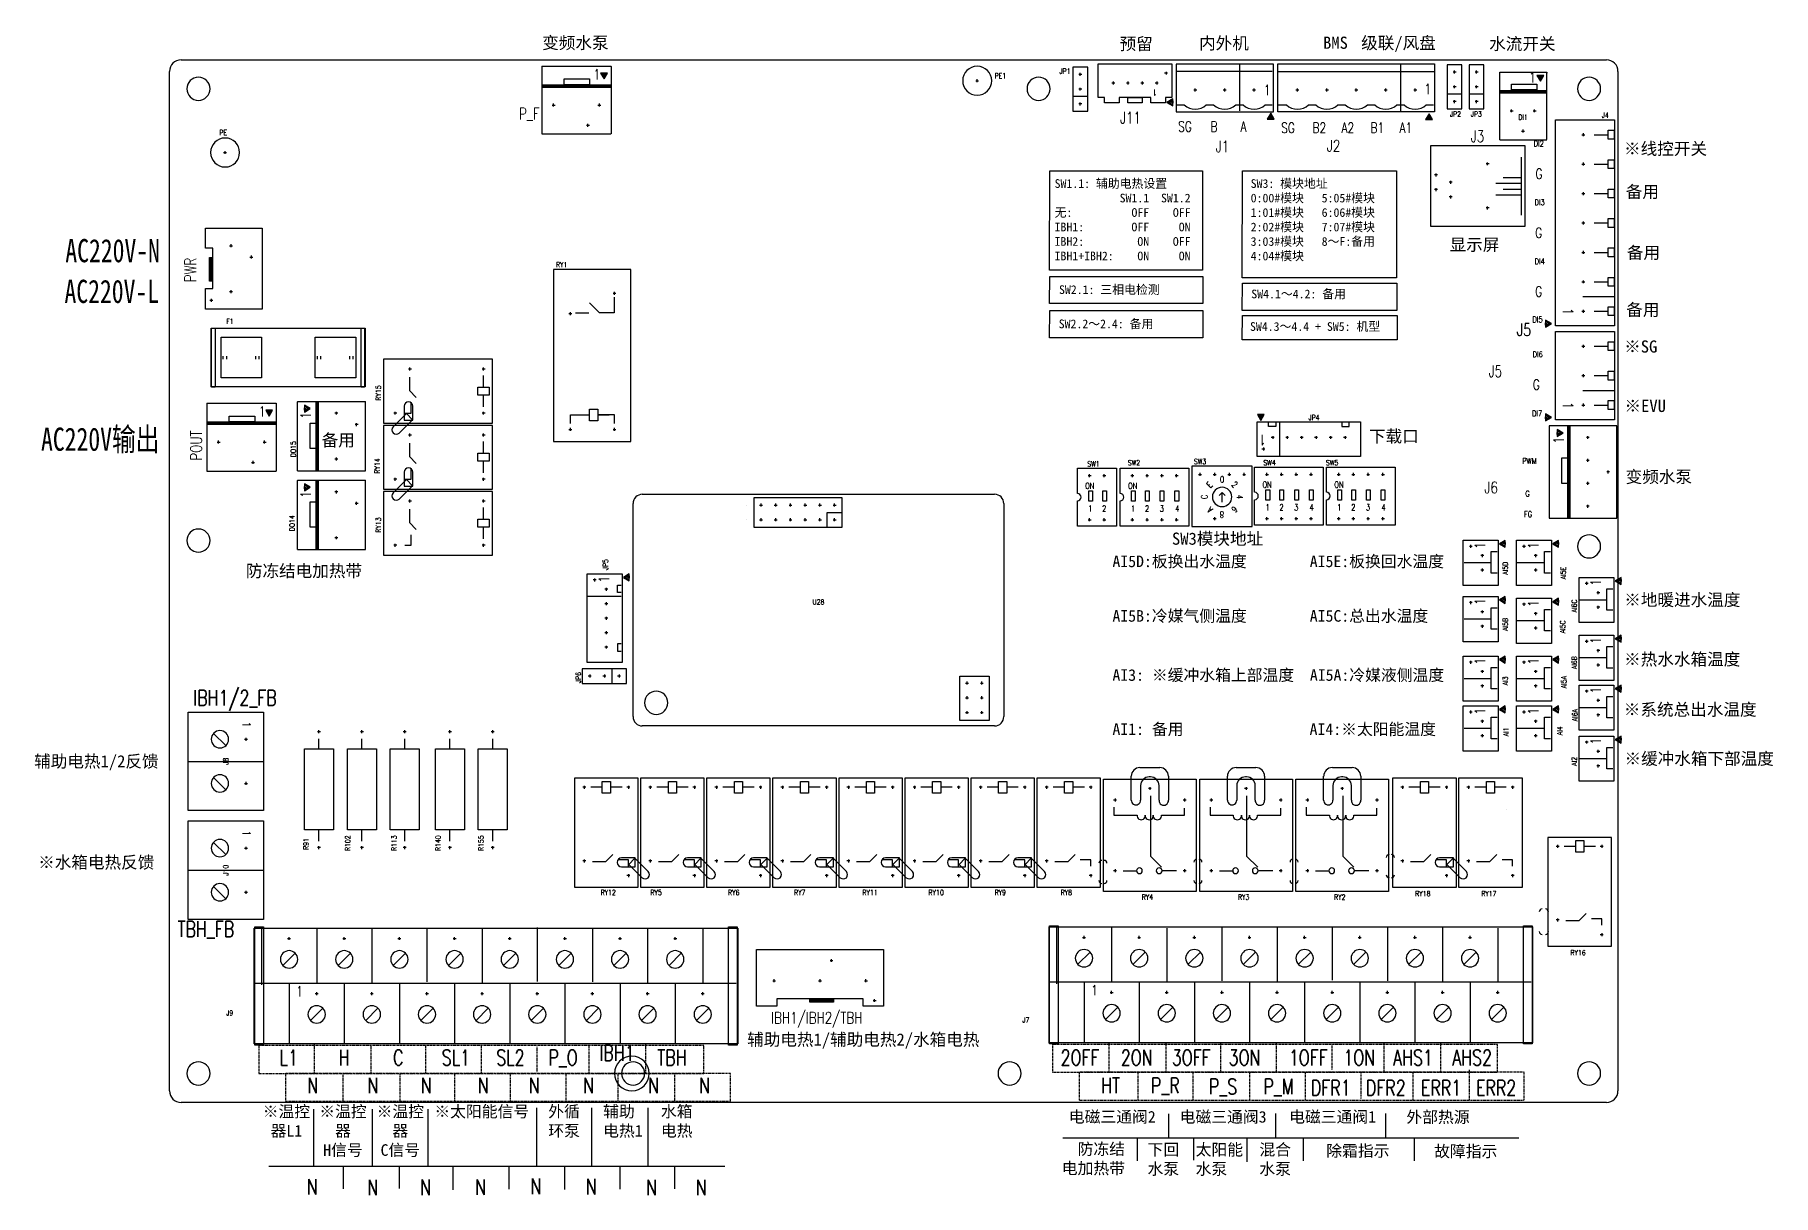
# Model space of a CAD drawing. Extents: x 2483 to 21015, y 153 to 5929.
# Drawn here: x 13371 to 21015, y 380 to 5484 of the extents above; entities that cross this region are included whole.
import ezdxf
from ezdxf.enums import TextEntityAlignment as Align

# ---------------------------------------------------------------- set-up
doc = ezdxf.new("R2010")
doc.units = 0
doc.header["$MEASUREMENT"] = 0
doc.linetypes.add('PADS_DASH_600000', pattern=[4, 2, -2])
doc.layers.get('0').update_dxf_attribs({"linetype": 'CONTINUOUS'})
for name, color, linetype in [('2D_LINE_26', 2, 'CONTINUOUS'), ('BOARD_CUTOUT_00', 6, 'CONTINUOUS'), ('BOARD_OUTLINE_00', 6, 'CONTINUOUS'), ('DRIL_SYMBOL', 6, 'CONTINUOUS'), ('PART_NAME_26', 2, 'CONTINUOUS'), ('PART_TOP_2DLINE_00', 254, 'CONTINUOUS'), ('PART_TOP_2DLINE_26', 2, 'CONTINUOUS'), ('PART_TOP_COPPER_26', 2, 'CONTINUOUS'), ('PART_TOP_TEXT_26', 2, 'CONTINUOUS'), ('TAG_00', 6, 'CONTINUOUS'), ('TAG_01', 6, 'CONTINUOUS'), ('TEXT_26', 2, 'CONTINUOUS')]:
    doc.layers.add(name, color=color, linetype=linetype)
doc.styles.add('W0$254', font='simplex', dxfattribs={"width": 0.75})
doc.styles.add('宋体', font='simsun.ttc')

msp = doc.modelspace()

# ---------------------------------------------------------------- texts
at = {"color": 0, "style": '宋体'}
for s, height, p in [('变频水泵', 53.5, (15602.4, 5422.2)), ('预留', 53.5, (18140.9, 5417.5)), ('内外机', 53.5, (18490.4, 5420.4)), ('BMS', 53.5, (19035.5, 5422.4)), ('级联/风盘', 53.5, (19203, 5421.4)), ('水流开关', 53.5, (19765.9, 5417.8)), ('※线控开关', 53.5, (20358.8, 4956.4)), ('备用', 53.5, (20366.6, 4767.2)), ('显示屏', 53.5, (19591.8, 4534.5)), ('备用', 53.5, (20371.2, 4499.3)), ('备用', 53.5, (20368.5, 4248.1)), ('※SG', 53.5, (20359.4, 4086.1)), ('※EVU', 53.5, (20360.8, 3825)), ('下载口', 53.5, (19237.4, 3691.6)), ('备用', 53.5, (14632.6, 3674.3)), ('变频水泵', 53.5, (20365.8, 3513.4)), ('SW3模块地址', 53.5, (18371.2, 3241.1)), ('防冻结电加热带', 53.5, (14299.5, 3099.5)), ('※地暖进水温度', 53.5, (20359.7, 2972.3)), ('※热水水箱温度', 53.5, (20359.3, 2710.8)), ('※系统总出水温度', 53.5, (20357.8, 2489.7)), ('辅助电热1/2反馈', 53.5, (13368.5, 2261.9)), ('※缓冲水箱下部温度', 53.5, (20360.9, 2273.7)), ('※水箱电热反馈', 53.5, (13386.1, 1817.7)), ('辅助电热1/辅助电热2/水箱电热', 53.496, (16503.4, 1038.3))]:
    msp.add_text(s, height=height, dxfattribs=at).set_placement(p)
at = {"style": 'W0$254', "width": 0.75}
for s, height, p in [('SG', 45.29, (18398.1, 5057.5)), ('B', 45.3, (18540.7, 5057.5)), ('A', 45.3, (18673.2, 5057.5)), ('SG', 45.29, (18851.5, 5052.4)), ('B2', 45.29, (18989.1, 5052.4)), ('A2', 45.29, (19116.4, 5052.4)), ('B1', 45.29, (19243.8, 5052.4)), ('A1', 45.29, (19371.2, 5052.4)), ('DI2', 25.47, (19961.7, 4992.8)), ('G', 45.3, (19969.6, 4850.4)), ('DI3', 25.47, (19965.2, 4734.5)), ('G', 45.3, (19968.7, 4590.3)), ('DI4', 25.47, (19966, 4474.5)), ('G', 45.3, (19968.7, 4331.9)), ('J5', 54.35, (19887.4, 4159.5)), ('DI5', 25.47, (19956.3, 4219.3)), ('DI6', 25.47, (19957.2, 4065.9)), ('G', 45.3, (19957.8, 3922.5)), ('DI7', 25.47, (19954.5, 3805.9)), ('PWM', 25.47, (19911.2, 3597.1)), ('G', 25.5, (19924.8, 3453)), ('FG', 25.47, (19919.3, 3362.6)), ('N', 67.9, (14567.6, 383.4)), ('N', 67.9, (14833.6, 380.6)), ('N', 67.9, (15065.9, 381)), ('N', 67.9, (15307.6, 382.1)), ('N', 67.9, (15551.5, 385.4)), ('N', 67.9, (15793.9, 383.7)), ('N', 67.9, (16059.7, 380.1)), ('N', 67.9, (16278.3, 380.1))]:
    msp.add_text(s, height=height, dxfattribs=at).set_placement(p)
at = {"color": 0, "linetype": 'Continuous', "attachment_point": 1}
for s, insert, char_height, width in [('{\\fSimSun|b0|i0|c134|p2;\\C256;SW1.1: 辅助电热设置\\P           SW1.1  SW1.2   \\P无:          OFF    OFF    \\PIBH1:        OFF     ON  \\PIBH2:         ON    OFF\\PIBH1+IBH2:    ON     ON}', (17855.1, 4848.8), 38.212, 638.645), ('{\\fSimSun|b0|i0|c134|p2;\\C256;SW3: 模块地址   \\P0:00#模块   5:05#模块\\P1:01#模块   6:06#模块\\P2:02#模块   7:07#模块\\P3:03#模块   8～F:备用\\P4:04#模块   }', (18717.2, 4848.8), 38.212, 612.536), ('{\\fSimSun|b0|i0|c134|p2;\\C256;SW2.1: 三相电检测       }', (17874.4, 4382.2), 38.212, 530.589), ('{\\fSimSun|b0|i0|c134|p2;\\C256;SW4.1～4.2: 备用}', (18719.9, 4363.2), 38.212, 612.957), ('{\\fSimSun|b0|i0|c134|p2;\\C256;SW2.2～2.4: 备用       }', (17873.2, 4231.7), 38.212, 530.589), ('{\\fSimSun|b0|i0|c134|p2;\\C256;SW4.3～4.4 + SW5: 机型}', (18714.3, 4220), 38.212, 624.035), ('{\\fSimSun|b0|i0|c134|p2;\\C256;AI5D:板换出水温度        AI5E:板换回水温度}', (18109.5, 3193.6), 50.949, 1619.739), ('{\\fSimSun|b0|i0|c134|p2;\\C256;AI5B:冷媒气侧温度        AI5C:总出水温度}', (18109.5, 2953.6), 50.949, 1527.688), ('{\\fSimSun|b0|i0|c134|p2;\\C256;AI3: \\fNSimSun|b0|i0|c134|p49;※\\fSimSun|b0|i0|c134|p2;缓冲水箱上部温度  AI5A:冷媒液侧温度}', (18109.5, 2693.6), 50.9488, 1534.171), ('{\\fSimSun|b0|i0|c134|p2;\\C256;AI1: 备用                AI4:\\fNSimSun|b0|i0|c134|p49;※\\fSimSun|b0|i0|c134|p2;太阳能温度}', (18109.5, 2455.6), 50.9488, 1516.745), ('\\pxqc;{\\fSimSun|b0|i0|c134|p2;\\C256;※温控器L1}', (14360.9, 774.2), 50.949, 233.724), ('\\pxqc;{\\fNSimSun|b0|i0|c134|p49;\\C256;※\\fSimSun|b0|i0|c134|p2;温控器\\PH信号}', (14612.4, 774.2), 50.949, 227.849), ('\\pxqc;{\\fNSimSun|b0|i0|c134|p49;\\C256;※\\fSimSun|b0|i0|c134|p2;温控器\\PC信号}', (14863.6, 774.2), 50.949, 229.649), ('{\\fNSimSun|b0|i0|c134|p49;\\C256;※\\fSimSun|b0|i0|c134|p2;太阳能信号}', (15128.2, 774.2), 50.949, 429.337), ('\\pxqc;{\\fSimSun|b0|i0|c134|p2;\\C256;外循\\P环泵}', (15583.3, 774.2), 50.949, 230.299), ('{\\fSimSun|b0|i0|c134|p2;\\C256;辅助\\P电热1}', (15870.2, 774.2), 50.949, 190.703), ('{\\fSimSun|b0|i0|c134|p2;\\C256;水箱\\P电热}', (16124.2, 774.2), 50.949, 157.707), ('{\\fSimSun|b0|i0|c134|p2;\\C256;电磁三通阀2}', (17917.7, 750.7), 50.949, 403.966), ('{\\fSimSun|b0|i0|c134|p2;\\C256;电磁三通阀3}', (18405, 750.4), 50.949, 398.023), ('{\\fSimSun|b0|i0|c134|p2;\\C256;电磁三通阀1}', (18886.5, 750.6), 50.949, 398.023), ('{\\fSimSun|b0|i0|c134|p2;\\C256;外部热源}', (19401.9, 749.7), 50.949, 301.914), ('\\pxqr;{\\fSimSun|b0|i0|c134|p2;\\C256;防冻结\\P电加热带}', (17865, 609.1), 50.949, 299.762), ('{\\fSimSun|b0|i0|c134|p2;\\C256;太阳能\\P水泵}', (18475.3, 606.3), 50.949, 226.478), ('{\\fSimSun|b0|i0|c134|p2;\\C256;混合水泵}', (18755.5, 606.5), 50.949, 168.813), ('{\\fSimSun|b0|i0|c134|p2;\\C256;下回水泵}', (18263.7, 606.8), 50.949, 158.801), ('{\\fSimSun|b0|i0|c134|p2;\\C256;除霜指示}', (19049.4, 601.1), 50.949, 308.171), ('{\\fSimSun|b0|i0|c134|p2;\\C256;故障指示}', (19524, 599.1), 50.949, 310.574)]:
    msp.add_mtext(s, dxfattribs=dict(at, insert=insert, char_height=char_height, width=width))
at = {"color": 0, "linetype": 'Continuous', "char_height": 101.898, "attachment_point": 1, "style": 'W0$254'}
for s, insert in [('{\\fSimSun|b0|i0|c134|p2;AC220V-N}', (13505.6, 4585.6)), ('{\\fSimSun|b0|i0|c134|p2;AC220V-L}', (13501.9, 4406.5)), ('{\\fSimSun|b0|i0|c134|p2;AC220V输出}', (13398.8, 3756.3))]:
    msp.add_mtext(s, dxfattribs=dict(at, insert=insert))
at = {"layer": 'PART_NAME_26', "color": 0, "style": 'W0$254', "width": 0.75}
for s, height, p in [('PE1', 22.65, (17591.2, 5292.2)), ('JP1', 22.65, (17876.5, 5312.6)), ('J11', 50.95, (18143.1, 5093.6)), ('JP2', 22.65, (19593.5, 5124.1)), ('JP3', 22.65, (19685.2, 5124.1)), ('J4', 22.65, (20260.9, 5119)), ('PE', 22.65, (14182.7, 5042.6)), ('J3', 50.95, (19685.2, 5012)), ('J1', 50.95, (18563.9, 4967)), ('J2', 50.95, (19052.3, 4970)), ('RY1', 22.65, (15662.8, 4461.8)), ('F1', 22.65, (14213.3, 4212.1)), ('J5', 50.95, (19763.7, 3978.5)), ('JP4', 22.65, (18971.9, 3789.2)), ('SW1', 22.65, (17998.8, 3585.4)), ('SW2', 22.65, (18177.1, 3590.5)), ('SW3', 22.65, (18467.5, 3595.6)), ('SW4', 22.65, (18773.2, 3590.5)), ('SW5', 22.65, (19048.3, 3590.5)), ('J6', 50.95, (19745.3, 3467.3)), ('RY12', 22.65, (15858.9, 1700.3)), ('RY5', 22.65, (16078, 1700.3)), ('RY6', 22.65, (16419.4, 1700.3)), ('RY7', 22.65, (16709.8, 1700.3)), ('RY11', 22.65, (17010.4, 1700.3)), ('RY10', 22.65, (17300.8, 1700.3)), ('RY9', 22.65, (17591.2, 1700.3)), ('RY8', 22.65, (17881.6, 1700.3)), ('RY4', 22.65, (18238.2, 1680)), ('RY3', 22.65, (18661.1, 1680)), ('RY2', 22.65, (19084, 1680)), ('RY18', 22.65, (19440.6, 1695.2)), ('RY17', 22.65, (19731, 1695.2)), ('RY16', 22.65, (20123.4, 1435.4)), ('J9', 22.65, (14213.3, 1170.5)), ('IBH1/IBH2/TBH', 50.949, (16608.8, 1134.8)), ('J7', 22.65, (17713.5, 1139.9))]:
    msp.add_text(s, height=height, dxfattribs=at).set_placement(p)
for s, height, p in [('P_F', 50.95, (15545.6, 5136.8)), ('DI1', 22.65, (19914.5, 5121.6)), ('U28', 22.65, (16816.8, 2989.3))]:
    msp.add_text(s, height=height, dxfattribs=at).set_placement(p, align=Align.MIDDLE_CENTER)
for s, height, p in [('PWR', 50.95, (14080.8, 4395.5)), ('POUT', 50.95, (14106.3, 3610.9)), ('DO15', 22.65, (14519, 3626.2)), ('DO14', 22.65, (14513.9, 3300.1)), ('AI5D', 22.65, (19848.2, 3109.1)), ('AI5E', 22.65, (20103, 3088.7)), ('AI6C', 22.65, (20151.4, 2943.5)), ('AI5B', 22.65, (19848.2, 2862)), ('AI5C', 22.65, (20100.4, 2851.8)), ('AI6B', 22.65, (20151.4, 2693.8)), ('JP6', 22.65, (15772.3, 2632.7)), ('AI3', 22.65, (19848.2, 2622.5)), ('AI5A', 22.65, (20105.5, 2609.8)), ('AI6A', 22.65, (20153.9, 2464.6)), ('AI1', 22.65, (19850.8, 2398.3)), ('AI4', 22.65, (20087.7, 2403.4)), ('AI2', 22.65, (20151.4, 2268.4)), ('R91', 22.65, (14575, 1899)), ('R102', 22.65, (14758.4, 1893.9)), ('R113', 22.65, (14962.2, 1893.9)), ('R140', 22.65, (15155.8, 1893.9)), ('R155', 22.65, (15344.4, 1893.9))]:
    msp.add_text(s, height=height, rotation=90, dxfattribs=at).set_placement(p)
for s, p in [('RY15', (14870.5, 3942.1)), ('RY14', (14865.4, 3621.1)), ('RY13', (14870.5, 3361.3)), ('JP5', (15869.1, 3177.9))]:
    msp.add_text(s, height=22.65, rotation=90, dxfattribs=at).set_placement(p, align=Align.TOP_RIGHT)
for s, p in [('J8', (14210.7, 2288.5)), ('J10', (14210.7, 1809.6))]:
    msp.add_text(s, height=22.65, rotation=90, dxfattribs=at).set_placement(p, align=Align.MIDDLE_CENTER)
at = {"layer": 'PART_TOP_TEXT_26', "color": 0, "style": 'W0$254', "width": 0.75}
for s, height, p in [('1', 45.3, (15828.4, 5287.1)), ('1', 45.3, (19942.5, 5274.4)), ('1', 45.3, (18775.8, 5218.4)), ('1', 45.3, (19481.4, 5223.4)), ('1', 45.3, (14355.9, 3804.5)), ('0', 27.2, (18582.5, 3514.8)), ('ON', 27.18, (18769.1, 3491.7)), ('ON', 27.18, (19085, 3491.7)), ('ON', 27.18, (17989.6, 3486.6)), ('ON', 27.18, (18178.1, 3486.6)), ('1', 27.2, (18002.6, 3386.7)), ('2', 27.2, (18064, 3386.7)), ('1', 27.2, (18191.1, 3386.7)), ('2', 27.2, (18252.5, 3386.7)), ('3', 27.2, (18317.2, 3386.7)), ('4', 27.2, (18385.2, 3386.7)), ('1', 27.2, (18782.1, 3391.8)), ('2', 27.2, (18843.5, 3391.8)), ('3', 27.2, (18908.2, 3391.8)), ('4', 27.2, (18976.2, 3391.8)), ('1', 27.2, (19098, 3391.8)), ('2', 27.2, (19159.4, 3391.8)), ('3', 27.2, (19224.1, 3391.8)), ('4', 27.2, (19292.1, 3391.8)), ('1', 44.6, (18016.6, 1259.6)), ('1', 44.6, (14521.5, 1254.5))]:
    msp.add_text(s, height=height, dxfattribs=at).set_placement(p)
for s, height, rotation, p in [('1', 27.2, 180, (18304.5, 5243.8)), ('1', 45.3, 270, (20090.2, 4280.9)), ('1', 45.3, 270, (20090.2, 3868.2)), ('1', 45.3, 90, (14585.2, 3794.3)), ('1', 45.3, 180, (18783.6, 3724.5)), ('1', 45.3, 90, (20093.5, 3686.1)), ('E', 27.2, 45, (18539.2, 3488.9)), ('2', 27.2, 315, (18630.4, 3503.1)), ('1', 45.3, 90, (14585.2, 3447.9)), ('C', 27.2, 90, (18526.9, 3441.7)), ('4', 27.2, 270, (18656.3, 3461.1)), ('A', 27.2, 135, (18553.4, 3397.7)), ('8', 27.2, 180, (18600, 3387.3)), ('6', 27.2, 225, (18643.3, 3412.5)), ('1', 45.3, 90, (19747.8, 3223.5)), ('1', 45.3, 90, (19982.2, 3223.5)), ('1', 45.3, 90, (15896.1, 3075.8)), ('1', 45.3, 90, (20257.3, 3060.5)), ('1', 45.3, 90, (19747.8, 2976.4)), ('1', 45.3, 90, (19982.2, 2968.8)), ('1', 45.3, 90, (20257.3, 2805.7)), ('1', 45.3, 90, (19747.8, 2714)), ('1', 45.3, 90, (19982.2, 2714)), ('1', 45.3, 90, (20257.3, 2586.6)), ('1', 35.7, 270, (14284.6, 2462)), ('1', 45.3, 90, (19747.8, 2494.9)), ('1', 45.3, 90, (19982.2, 2494.9)), ('1', 45.3, 90, (20257.3, 2362.5)), ('1', 35.7, 270, (14284.6, 1983.1))]:
    msp.add_text(s, height=height, rotation=rotation, dxfattribs=at).set_placement(p)
at = {"layer": 'TEXT_26', "color": 0, "style": 'W0$254', "width": 0.75}
for s, height, p in [('IBH1/2_FB', 67.94, (14068.1, 2533.4)), ('TBH_FB', 67.94, (13999.3, 1516.9)), ('L1', 67.94, (14447.7, 951.4)), ('H', 67.9, (14707.5, 951.4)), ('C', 67.9, (14947, 951.4)), ('SL1', 67.94, (15160.9, 951.4)), ('SL2', 67.94, (15400.4, 951.4)), ('P_O', 67.94, (15629.7, 951.4)), ('IBH1', 67.94, (15853.8, 971.8)), ('TBH', 67.94, (16108.6, 951.4)), ('2OFF', 67.94, (17881.6, 951.4)), ('2ON', 67.94, (18146.5, 951.4)), ('3OFF', 67.94, (18370.7, 951.4)), ('3ON', 67.94, (18620.4, 951.4)), ('1OFF', 67.94, (18885.3, 951.4)), ('1ON', 67.94, (19124.8, 951.4)), ('AHS1', 67.94, (19343.8, 951.4)), ('AHS2', 67.94, (19603.7, 951.4)), ('N', 67.9, (14569.9, 829.1)), ('N', 67.9, (14834.9, 829.1)), ('N', 67.9, (15069.2, 829.1)), ('N', 67.9, (15318.9, 829.1)), ('N', 67.9, (15543.1, 829.1)), ('N', 67.9, (15782.5, 829.1)), ('N', 67.9, (16067.8, 829.1)), ('N', 67.9, (16292, 829.1)), ('HT', 67.94, (18059.9, 829.1)), ('P_R', 67.94, (18279, 829.1)), ('P_S', 67.94, (18533.7, 824)), ('P_M', 67.94, (18773.2, 824)), ('DFR1', 67.94, (18982.1, 818.9)), ('DFR2', 67.94, (19224.1, 818.9)), ('ERR1', 67.94, (19466.1, 818.9)), ('ERR2', 67.94, (19708.1, 818.9))]:
    msp.add_text(s, height=height, dxfattribs=at).set_placement(p)

# ---------------------------------------------------------------- linework, layer by layer
at = {"color": 0}
for p, q in [((14198.4, 4070.7), (14198.4, 4058)), ((14215, 4058), (14215, 4070.7)), ((14341.1, 4070.7), (14341.1, 4058)), ((14357.7, 4058), (14357.7, 4070.7)), ((14612.6, 4070.7), (14612.6, 4058)), ((14629.2, 4058), (14629.2, 4070.7)), ((14755.3, 4070.7), (14755.3, 4058)), ((14771.8, 4058), (14771.8, 4070.7)), ((16499.9, 3415.8), (16499.9, 3415.8)), ((16499.9, 3415.8), (16499.9, 3415.8)), ((16499.9, 3351.1), (16499.9, 3351.1)), ((16499.9, 3351.1), (16499.9, 3351.1)), ((19843.1, 2077.4), (19843.1, 2077.4)), ((19843.1, 2077.4), (19843.1, 2077.4))]:
    msp.add_line(p, q, dxfattribs=at)
for p, q in [((15577.1, 764.8), (15577.1, 508.6)), ((15818.7, 764.8), (15818.7, 508.6)), ((16066.9, 764.8), (16066.9, 508.6)), ((14854.1, 759.1), (14854.1, 507.8)), ((15099.2, 759.1), (15099.2, 508.6)), ((18355.8, 738.5), (18355.8, 632.5)), ((18827.1, 739.6), (18827.1, 632.5)), ((19310.6, 739.7), (19310.6, 632.5)), ((18465.6, 632.5), (18465.6, 534)), ((18700.6, 632.5), (18700.6, 527.7)), ((18947.7, 632.5), (18947.7, 531.1)), ((19435.8, 632.5), (19435.8, 531.1)), ((14973.8, 508.6), (14973.8, 410.1)), ((15208.7, 508.6), (15208.7, 403.8)), ((15455.9, 508.6), (15455.9, 407.2)), ((15701, 508.6), (15701, 405.1)), ((15944, 508.6), (15944, 407.2)), ((16184.3, 508.6), (16184.3, 407.7))]:
    msp.add_line(p, q)
at = {"lineweight": 30}
for p, q in [((14596.1, 759.1), (14596.1, 508.6)), ((17892, 632.5), (19896.5, 632.5)), ((18218.6, 632.5), (18218.6, 531.8)), ((14400.1, 508.6), (16404.7, 508.6)), ((14726.7, 508.6), (14726.7, 407.9))]:
    msp.add_line(p, q, dxfattribs=at)
at = {"linetype": 'Continuous'}
for points in [[(17833.7, 4885.7), (18505.1, 4885.7), (18505.1, 4448.5), (17832.8, 4448.5)], [(18680.9, 4885.7), (19359, 4885.7), (19359, 4415), (18680.1, 4415)], [(17833.7, 4421.3), (18507.4, 4421.3), (18507.4, 4301.9), (17832.8, 4301.9)], [(18680.9, 4391.9), (19359.4, 4391.9), (19359.4, 4271.3), (18680.1, 4271.3)], [(17833.7, 4270.9), (18507.4, 4270.9), (18507.4, 4151.4), (17832.8, 4151.4)], [(18680.9, 4249), (19361.3, 4249), (19361.3, 4141.9), (18680.1, 4141.9)]]:
    msp.add_lwpolyline(points, close=True, dxfattribs=at)
at = {"layer": '2D_LINE_26', "color": 0, "linetype": 'PADS_DASH_600000'}
for p, q in [((14355.9, 1038), (14355.9, 915.7)), ((16312.4, 1038), (14355.9, 1038)), ((14600.5, 915.7), (14600.5, 1045.6)), ((14850.1, 915.7), (14850.1, 1038)), ((15089.6, 1038), (15089.6, 915.7)), ((15334.2, 1038), (15334.2, 915.7)), ((15578.7, 1032.9), (15578.7, 920.8)), ((15808, 1038), (15808, 915.7)), ((16057.6, 915.7), (16057.6, 1045.6)), ((16312.4, 915.7), (16312.4, 1038)), ((17845.9, 1043.1), (17845.9, 920.8)), ((19802.4, 1043.1), (17845.9, 1043.1)), ((18095.6, 925.9), (18095.6, 1048.2)), ((18345.2, 925.9), (18345.2, 1048.2)), ((18584.7, 1048.2), (18584.7, 925.9)), ((18829.3, 1048.2), (18829.3, 925.9)), ((19073.8, 1043.1), (19073.8, 931)), ((19303.1, 1048.2), (19303.1, 925.9)), ((19552.7, 925.9), (19552.7, 1050.7)), ((19802.4, 920.8), (19802.4, 1043.1)), ((17845.9, 920.8), (19802.4, 920.8)), ((17963.1, 920.8), (17963.1, 798.5)), ((19919.6, 920.8), (17963.1, 920.8)), ((18223, 798.5), (18223, 920.8)), ((18465, 798.5), (18465, 920.8)), ((18712.1, 920.8), (18712.1, 798.5)), ((18956.6, 920.8), (18956.6, 798.5)), ((19430.4, 920.8), (19430.4, 798.5)), ((19680.1, 798.5), (19680.1, 931)), ((19919.6, 798.5), (19919.6, 920.8)), ((14355.9, 915.7), (16312.4, 915.7)), ((14473.1, 915.7), (14473.1, 793.4)), ((16429.6, 915.7), (14473.1, 915.7)), ((14727.9, 790.9), (14727.9, 915.7)), ((14977.5, 793.4), (14977.5, 910.6)), ((15217, 910.6), (15217, 793.4)), ((15461.5, 910.6), (15461.5, 790.9)), ((15706.1, 915.7), (15706.1, 793.4)), ((15935.4, 910.6), (15935.4, 796)), ((16185, 790.9), (16185, 915.7)), ((16429.6, 793.4), (16429.6, 915.7)), ((19201.2, 915.7), (19201.2, 803.6)), ((14473.1, 793.4), (16429.6, 793.4)), ((17963.1, 798.5), (19919.6, 798.5))]:
    msp.add_line(p, q, dxfattribs=at)
at = {"layer": '2D_LINE_26', "color": 0}
for start, end in [(0, 180), (180, 0)]:
    msp.add_arc((15996.5, 915.7), 76.4, start, end, dxfattribs=at)
at = {"layer": 'BOARD_CUTOUT_00', "color": 0}
for centre, radius, start, end in [((14091, 5246.4), 50.9, 0, 180), ((17784.8, 5246.4), 50.9, 0, 180), ((20204.9, 5246.4), 50.9, 0, 180), ((14091, 5246.4), 50.9, 180, 0), ((17784.8, 5246.4), 50.9, 180, 0), ((20204.9, 5246.4), 50.9, 180, 0), ((14091, 3259.4), 50.9, 0, 180), ((14091, 3259.4), 50.9, 180, 0), ((20204.9, 3233.9), 50.9, 0, 180), ((20204.9, 3233.9), 50.9, 180, 0), ((18062.5, 1840.4), 12.7, 90, 180), ((18072.7, 1840.4), 12.7, 0, 90), ((18480.3, 1845.5), 12.7, 90, 180), ((18490.4, 1845.5), 12.7, 0, 90), ((18903.1, 1845.5), 12.7, 90, 180), ((18913.3, 1845.5), 12.7, 0, 90), ((19326, 1865.9), 12.7, 90, 180), ((19336.2, 1865.9), 12.7, 0, 90), ((18062.5, 1764), 12.7, 180, 270), ((18072.7, 1764), 12.7, 270, 0), ((18480.3, 1764), 12.7, 180, 270), ((18490.4, 1764), 12.7, 270, 0), ((18903.1, 1764), 12.7, 180, 270), ((18913.3, 1764), 12.7, 270, 0), ((19326, 1789.5), 12.7, 180, 270), ((19336.2, 1789.5), 12.7, 270, 0), ((19998.5, 1626.5), 12.7, 90, 180), ((20013.8, 1626.5), 12.7, 0, 90), ((19998.5, 1539.8), 12.7, 180, 270), ((20013.8, 1539.8), 12.7, 270, 0), ((14091, 915.7), 50.9, 0, 180), ((16001.6, 915.7), 50.9, 0, 180), ((17657.4, 915.7), 50.9, 0, 180), ((20204.9, 915.7), 50.9, 0, 180), ((14091, 915.7), 50.9, 180, 0), ((16001.6, 915.7), 50.9, 180, 0), ((17657.4, 915.7), 50.9, 180, 0), ((20204.9, 915.7), 50.9, 180, 0)]:
    msp.add_arc(centre, radius, start, end, dxfattribs=at)
at = {"layer": 'BOARD_OUTLINE_00', "color": 0}
for p, q in [((14014.6, 5373.7), (20281.3, 5373.7)), ((13963.6, 839.3), (13963.6, 5322.8)), ((20332.2, 5322.8), (20332.2, 839.3)), ((20281.3, 788.4), (14014.6, 788.4))]:
    msp.add_line(p, q, dxfattribs=at)
for centre, start, end in [((14014.6, 5322.8), 90, 180), ((20281.3, 5322.8), 0, 90), ((14014.6, 839.3), 180, 270), ((20281.3, 839.3), 270, 0)]:
    msp.add_arc(centre, 50.9, start, end, dxfattribs=at)
at = {"layer": 'DRIL_SYMBOL', "color": 0}
for p, q in [((17508.3, 5282), (17521.2, 5282)), ((17514.8, 5275.6), (17514.8, 5288.5)), ((17974.7, 5309.6), (17961.7, 5309.6)), ((17968.2, 5303.1), (17968.2, 5316)), ((18113.4, 5278.3), (18113.4, 5265.4)), ((18177.1, 5278.3), (18177.1, 5265.4)), ((18240.8, 5278.3), (18240.8, 5265.4)), ((18304.5, 5278.3), (18304.5, 5265.4)), ((18351.7, 5315.2), (18338.8, 5315.2)), ((18345.2, 5321.6), (18345.2, 5308.7)), ((19620.3, 5319.7), (19607.4, 5319.7)), ((19613.9, 5313.3), (19613.9, 5326.2)), ((19717.1, 5319.7), (19704.2, 5319.7)), ((19710.7, 5313.3), (19710.7, 5326.2)), ((17974.7, 5244.8), (17961.7, 5244.8)), ((17968.2, 5238.4), (17968.2, 5251.3)), ((18119.9, 5271.8), (18106.9, 5271.8)), ((18183.6, 5271.8), (18170.6, 5271.8)), ((18247.3, 5271.8), (18234.3, 5271.8)), ((18310.9, 5271.8), (18298, 5271.8)), ((18467.2, 5241.3), (18480.1, 5241.3)), ((18473.6, 5234.8), (18473.6, 5247.8)), ((18596.6, 5241.3), (18609.5, 5241.3)), ((18603, 5234.8), (18603, 5247.8)), ((18726, 5241.3), (18738.9, 5241.3)), ((18732.4, 5234.8), (18732.4, 5247.8)), ((18916.5, 5241.3), (18929.5, 5241.3)), ((18923, 5234.8), (18923, 5247.8)), ((19045.9, 5241.3), (19058.9, 5241.3)), ((19052.4, 5234.8), (19052.4, 5247.8)), ((19175.3, 5241.3), (19188.3, 5241.3)), ((19181.8, 5234.8), (19181.8, 5247.8)), ((19304.8, 5241.3), (19317.7, 5241.3)), ((19311.2, 5234.8), (19311.2, 5247.8)), ((19434.2, 5241.3), (19447.1, 5241.3)), ((19440.6, 5234.8), (19440.6, 5247.8)), ((19620.3, 5255), (19607.4, 5255)), ((19613.9, 5248.6), (19613.9, 5261.5)), ((19717.1, 5255), (19704.2, 5255)), ((19710.7, 5248.6), (19710.7, 5261.5)), ((15645.6, 5175), (15658.6, 5175)), ((15652.1, 5168.6), (15652.1, 5181.5)), ((15847.4, 5175), (15860.3, 5175)), ((15853.8, 5168.6), (15853.8, 5181.5)), ((17974.7, 5180.1), (17961.7, 5180.1)), ((17968.2, 5173.7), (17968.2, 5186.6)), ((19620.3, 5190.3), (19607.4, 5190.3)), ((19613.9, 5183.9), (19613.9, 5196.8)), ((19717.1, 5190.3), (19704.2, 5190.3)), ((19710.7, 5183.9), (19710.7, 5196.8)), ((19858.1, 5149.6), (19871, 5149.6)), ((19864.5, 5143.1), (19864.5, 5156)), ((19958.9, 5149.6), (19971.9, 5149.6)), ((19965.4, 5143.1), (19965.4, 5156)), ((15796.9, 5085.9), (15809.9, 5085.9)), ((15803.4, 5079.4), (15803.4, 5092.4)), ((19908.5, 5060.4), (19921.4, 5060.4)), ((19915, 5053.9), (19915, 5066.9)), ((20179.4, 5051.1), (20179.4, 5038.1)), ((14208.2, 4959.7), (14208.2, 4972.6)), ((20172.9, 5044.6), (20185.9, 5044.6)), ((14201.7, 4966.2), (14214.7, 4966.2)), ((19765.3, 4916.4), (19752.3, 4916.4)), ((19758.8, 4909.9), (19758.8, 4922.8)), ((20172.9, 4915.2), (20185.9, 4915.2)), ((20179.4, 4921.7), (20179.4, 4908.7)), ((19538.8, 4867.8), (19525.9, 4867.8)), ((19532.3, 4861.4), (19532.3, 4874.3)), ((19603.5, 4835.5), (19590.6, 4835.5)), ((19597.1, 4829), (19597.1, 4841.9)), ((19538.8, 4803.1), (19525.9, 4803.1)), ((19532.3, 4796.6), (19532.3, 4809.6)), ((19603.5, 4770.8), (19590.6, 4770.8)), ((19597.1, 4764.3), (19597.1, 4777.2)), ((20172.9, 4785.8), (20185.9, 4785.8)), ((20179.4, 4792.3), (20179.4, 4779.3)), ((19765.3, 4722.2), (19752.3, 4722.2)), ((19758.8, 4715.8), (19758.8, 4728.7)), ((20179.4, 4662.9), (20179.4, 4649.9)), ((20172.9, 4656.4), (20185.9, 4656.4)), ((14227.2, 4556.5), (14240.1, 4556.5)), ((14233.7, 4563), (14233.7, 4550.1)), ((14322.8, 4512.6), (14322.8, 4499.6)), ((20172.9, 4527), (20185.9, 4527)), ((20179.4, 4533.4), (20179.4, 4520.5)), ((14316.4, 4506.1), (14329.3, 4506.1)), ((14233.7, 4361.2), (14233.7, 4348.3)), ((20172.9, 4397.6), (20185.9, 4397.6)), ((20179.4, 4404), (20179.4, 4391.1)), ((14140.6, 4316.6), (14153.5, 4316.6)), ((14147.1, 4323), (14147.1, 4310.1)), ((14227.2, 4354.8), (14240.1, 4354.8)), ((15913.6, 4347.1), (15926.5, 4347.1)), ((15920.1, 4340.7), (15920.1, 4353.6)), ((15720, 4258), (15732.9, 4258)), ((15726.5, 4251.5), (15726.5, 4264.4)), ((20172.9, 4268.2), (20185.9, 4268.2)), ((20179.4, 4274.6), (20179.4, 4261.7)), ((20172.9, 4114.3), (20185.9, 4114.3)), ((20179.4, 4120.8), (20179.4, 4107.8)), ((15027.3, 4013.9), (15014.4, 4013.9)), ((15020.8, 4007.5), (15020.8, 4020.4)), ((15350.8, 4013.9), (15337.9, 4013.9)), ((15344.4, 4007.5), (15344.4, 4020.4)), ((20172.9, 3984.9), (20185.9, 3984.9)), ((20179.4, 3991.4), (20179.4, 3978.4)), ((14697.3, 3813.3), (14697.3, 3826.3)), ((14956.1, 3813.3), (14956.1, 3826.3)), ((15344.4, 3813.3), (15344.4, 3826.3)), ((20172.9, 3855.5), (20185.9, 3855.5)), ((20179.4, 3861.9), (20179.4, 3849)), ((14703.8, 3819.8), (14690.8, 3819.8)), ((14792.9, 3769.4), (14780, 3769.4)), ((14786.5, 3762.9), (14786.5, 3775.8)), ((14962.6, 3819.8), (14949.7, 3819.8)), ((15350.8, 3819.8), (15337.9, 3819.8)), ((15720, 3748.5), (15732.9, 3748.5)), ((15726.5, 3742), (15726.5, 3755)), ((15913.6, 3748.5), (15926.5, 3748.5)), ((15920.1, 3742), (15920.1, 3755)), ((14173.2, 3692.4), (14186.1, 3692.4)), ((14179.7, 3686), (14179.7, 3698.9)), ((14374.9, 3692.4), (14387.9, 3692.4)), ((14381.4, 3686), (14381.4, 3698.9)), ((15027.3, 3723.5), (15014.4, 3723.5)), ((15020.8, 3717), (15020.8, 3730)), ((15350.8, 3723.5), (15337.9, 3723.5)), ((15344.4, 3717), (15344.4, 3730)), ((18820.4, 3712.8), (18807.5, 3712.8)), ((18814, 3719.3), (18814, 3706.3)), ((18884.1, 3712.8), (18871.2, 3712.8)), ((18877.7, 3719.3), (18877.7, 3706.3)), ((18947.8, 3712.8), (18934.9, 3712.8)), ((18941.3, 3719.3), (18941.3, 3706.3)), ((19011.5, 3712.8), (18998.6, 3712.8)), ((19005, 3719.3), (19005, 3706.3)), ((19075.2, 3712.8), (19062.2, 3712.8)), ((19068.7, 3719.3), (19068.7, 3706.3)), ((19138.9, 3712.8), (19125.9, 3712.8)), ((19132.4, 3719.3), (19132.4, 3706.3)), ((20206.2, 3712.8), (20193.3, 3712.8)), ((20199.8, 3706.3), (20199.8, 3719.3)), ((14324.5, 3603.3), (14337.5, 3603.3)), ((14331, 3596.8), (14331, 3609.7)), ((14703.8, 3618.1), (14690.8, 3618.1)), ((14697.3, 3611.6), (14697.3, 3624.5)), ((18779.7, 3661.9), (18766.7, 3661.9)), ((18773.2, 3668.3), (18773.2, 3655.4)), ((20206.2, 3611.9), (20193.3, 3611.9)), ((20199.8, 3605.5), (20199.8, 3618.4)), ((14962.6, 3529.4), (14949.7, 3529.4)), ((14956.1, 3522.9), (14956.1, 3535.9)), ((15350.8, 3529.4), (15337.9, 3529.4)), ((15344.4, 3522.9), (15344.4, 3535.9)), ((18002.5, 3545.2), (18015.4, 3545.2)), ((18009, 3538.7), (18009, 3551.7)), ((18067.2, 3545.2), (18080.2, 3545.2)), ((18073.7, 3538.7), (18073.7, 3551.7)), ((18191, 3545.2), (18204, 3545.2)), ((18197.5, 3538.7), (18197.5, 3551.7)), ((18255.7, 3545.2), (18268.7, 3545.2)), ((18262.2, 3538.7), (18262.2, 3551.7)), ((18320.4, 3545.2), (18333.4, 3545.2)), ((18326.9, 3538.7), (18326.9, 3551.7)), ((18385.1, 3545.2), (18398.1, 3545.2)), ((18391.6, 3538.7), (18391.6, 3551.7)), ((18488, 3550.3), (18501, 3550.3)), ((18494.5, 3543.8), (18494.5, 3556.8)), ((18552.8, 3550.3), (18565.7, 3550.3)), ((18559.2, 3543.8), (18559.2, 3556.8)), ((18617.5, 3550.3), (18630.4, 3550.3)), ((18623.9, 3543.8), (18623.9, 3556.8)), ((18682.2, 3550.3), (18695.1, 3550.3)), ((18688.6, 3543.8), (18688.6, 3556.8)), ((18782, 3550.3), (18795, 3550.3)), ((18788.5, 3543.8), (18788.5, 3556.8)), ((18846.7, 3550.3), (18859.7, 3550.3)), ((18853.2, 3543.8), (18853.2, 3556.8)), ((18911.4, 3550.3), (18924.4, 3550.3)), ((18917.9, 3543.8), (18917.9, 3556.8)), ((18976.1, 3550.3), (18989.1, 3550.3)), ((18982.6, 3543.8), (18982.6, 3556.8)), ((19097.9, 3550.3), (19110.8, 3550.3)), ((19104.4, 3543.8), (19104.4, 3556.8)), ((19162.6, 3550.3), (19175.6, 3550.3)), ((19169.1, 3543.8), (19169.1, 3556.8)), ((19227.3, 3550.3), (19240.3, 3550.3)), ((19233.8, 3543.8), (19233.8, 3556.8)), ((19292, 3550.3), (19305, 3550.3)), ((19298.5, 3543.8), (19298.5, 3556.8)), ((20199.8, 3504.6), (20199.8, 3517.5)), ((20295.4, 3561.5), (20282.5, 3561.5)), ((20288.9, 3555), (20288.9, 3568)), ((14703.8, 3473.4), (14690.8, 3473.4)), ((14697.3, 3466.9), (14697.3, 3479.8)), ((20206.2, 3511.1), (20193.3, 3511.1)), ((14792.9, 3422.9), (14780, 3422.9)), ((14786.5, 3416.4), (14786.5, 3429.4)), ((15027.3, 3433.1), (15014.4, 3433.1)), ((15020.8, 3426.6), (15020.8, 3439.6)), ((15350.8, 3433.1), (15337.9, 3433.1)), ((15344.4, 3426.6), (15344.4, 3439.6)), ((16558.1, 3415.8), (16571, 3415.8)), ((16564.6, 3409.3), (16564.6, 3422.3)), ((16622.8, 3415.8), (16635.8, 3415.8)), ((16629.3, 3409.3), (16629.3, 3422.3)), ((16687.5, 3415.8), (16700.5, 3415.8)), ((16694, 3409.3), (16694, 3422.3)), ((16752.2, 3415.8), (16765.2, 3415.8)), ((16758.7, 3409.3), (16758.7, 3422.3)), ((16816.9, 3415.8), (16829.9, 3415.8)), ((16823.4, 3409.3), (16823.4, 3422.3)), ((16881.6, 3415.8), (16894.6, 3415.8)), ((16888.1, 3409.3), (16888.1, 3422.3)), ((20206.2, 3410.2), (20193.3, 3410.2)), ((20199.8, 3403.7), (20199.8, 3416.7)), ((16558.1, 3351.1), (16571, 3351.1)), ((16564.6, 3344.6), (16564.6, 3357.5)), ((16622.8, 3351.1), (16635.8, 3351.1)), ((16629.3, 3344.6), (16629.3, 3357.5)), ((16687.5, 3351.1), (16700.5, 3351.1)), ((16694, 3344.6), (16694, 3357.5)), ((16752.2, 3351.1), (16765.2, 3351.1)), ((16758.7, 3344.6), (16758.7, 3357.5)), ((16816.9, 3351.1), (16829.9, 3351.1)), ((16823.4, 3344.6), (16823.4, 3357.5)), ((16881.6, 3351.1), (16894.6, 3351.1)), ((16888.1, 3344.6), (16888.1, 3357.5)), ((18002.5, 3351.1), (18015.4, 3351.1)), ((18009, 3344.6), (18009, 3357.5)), ((18067.2, 3351.1), (18080.2, 3351.1)), ((18073.7, 3344.6), (18073.7, 3357.5)), ((18191, 3351.1), (18204, 3351.1)), ((18197.5, 3344.6), (18197.5, 3357.5)), ((18255.7, 3351.1), (18268.7, 3351.1)), ((18262.2, 3344.6), (18262.2, 3357.5)), ((18320.4, 3351.1), (18333.4, 3351.1)), ((18326.9, 3344.6), (18326.9, 3357.5)), ((18385.1, 3351.1), (18398.1, 3351.1)), ((18391.6, 3344.6), (18391.6, 3357.5)), ((18552.8, 3356.2), (18565.7, 3356.2)), ((18559.2, 3349.7), (18559.2, 3362.6)), ((18782, 3356.2), (18795, 3356.2)), ((18788.5, 3349.7), (18788.5, 3362.6)), ((18846.7, 3356.2), (18859.7, 3356.2)), ((18853.2, 3349.7), (18853.2, 3362.6)), ((18911.4, 3356.2), (18924.4, 3356.2)), ((18917.9, 3349.7), (18917.9, 3362.6)), ((18976.1, 3356.2), (18989.1, 3356.2)), ((18982.6, 3349.7), (18982.6, 3362.6)), ((19097.9, 3356.2), (19110.8, 3356.2)), ((19104.4, 3349.7), (19104.4, 3362.6)), ((19162.6, 3356.2), (19175.6, 3356.2)), ((19169.1, 3349.7), (19169.1, 3362.6)), ((19227.3, 3356.2), (19240.3, 3356.2)), ((19233.8, 3349.7), (19233.8, 3362.6)), ((19292, 3356.2), (19305, 3356.2)), ((19298.5, 3349.7), (19298.5, 3362.6)), ((14703.8, 3271.6), (14690.8, 3271.6)), ((14697.3, 3265.1), (14697.3, 3278.1)), ((14962.6, 3239), (14949.7, 3239)), ((14956.1, 3232.5), (14956.1, 3245.5)), ((15350.8, 3239), (15337.9, 3239)), ((15344.4, 3232.5), (15344.4, 3245.5)), ((19691.7, 3233.9), (19678.7, 3233.9)), ((19685.2, 3227.4), (19685.2, 3240.4)), ((19926, 3233.9), (19913.1, 3233.9)), ((19919.6, 3227.4), (19919.6, 3240.4)), ((19742.6, 3193.1), (19729.7, 3193.1)), ((19736.1, 3186.7), (19736.1, 3199.6)), ((19736.1, 3123), (19736.1, 3135.9)), ((19977, 3193.1), (19964, 3193.1)), ((19970.5, 3186.7), (19970.5, 3199.6)), ((19970.5, 3123), (19970.5, 3135.9)), ((15839.9, 3086.1), (15827, 3086.1)), ((15833.5, 3079.7), (15833.5, 3092.6)), ((19742.6, 3129.5), (19729.7, 3129.5)), ((19977, 3129.5), (19964, 3129.5)), ((20201.2, 3070.9), (20188.2, 3070.9)), ((20194.7, 3064.4), (20194.7, 3077.3)), ((15890.9, 3045.4), (15877.9, 3045.4)), ((15890.9, 2981.7), (15877.9, 2981.7)), ((15884.4, 3038.9), (15884.4, 3051.9)), ((15884.4, 2975.2), (15884.4, 2988.2)), ((19691.7, 2986.8), (19678.7, 2986.8)), ((19685.2, 2980.3), (19685.2, 2993.3)), ((19919.6, 2972.7), (19919.6, 2985.6)), ((20252.1, 3030.1), (20239.2, 3030.1)), ((20245.6, 3023.6), (20245.6, 3036.6)), ((15890.9, 2918), (15877.9, 2918)), ((15884.4, 2911.5), (15884.4, 2924.5)), ((19742.6, 2946), (19729.7, 2946)), ((19736.1, 2939.6), (19736.1, 2952.5)), ((19926, 2979.2), (19913.1, 2979.2)), ((19977, 2938.4), (19964, 2938.4)), ((19970.5, 2931.9), (19970.5, 2944.9)), ((20252.1, 2966.4), (20239.2, 2966.4)), ((20245.6, 2959.9), (20245.6, 2972.9)), ((15890.9, 2854.3), (15877.9, 2854.3)), ((15884.4, 2847.9), (15884.4, 2860.8)), ((19742.6, 2882.3), (19729.7, 2882.3)), ((19736.1, 2875.9), (19736.1, 2888.8)), ((19977, 2874.7), (19964, 2874.7)), ((19970.5, 2868.2), (19970.5, 2881.2)), ((15890.9, 2790.6), (15877.9, 2790.6)), ((15884.4, 2784.2), (15884.4, 2797.1)), ((20201.2, 2816.1), (20188.2, 2816.1)), ((20194.7, 2809.6), (20194.7, 2822.6)), ((20252.1, 2775.4), (20239.2, 2775.4)), ((20245.6, 2768.9), (20245.6, 2781.8)), ((19691.7, 2724.4), (19678.7, 2724.4)), ((19685.2, 2717.9), (19685.2, 2730.9)), ((19742.6, 2683.6), (19729.7, 2683.6)), ((19736.1, 2677.2), (19736.1, 2690.1)), ((19926, 2724.4), (19913.1, 2724.4)), ((19919.6, 2717.9), (19919.6, 2730.9)), ((19977, 2683.6), (19964, 2683.6)), ((19970.5, 2677.2), (19970.5, 2690.1)), ((20252.1, 2711.7), (20239.2, 2711.7)), ((20245.6, 2705.2), (20245.6, 2718.1)), ((15817.5, 2663.3), (15804.6, 2663.3)), ((15811, 2669.7), (15811, 2656.8)), ((15882.2, 2663.3), (15869.3, 2663.3)), ((15875.7, 2669.7), (15875.7, 2656.8)), ((15946.9, 2663.3), (15934, 2663.3)), ((15940.5, 2669.7), (15940.5, 2656.8)), ((17464, 2632.7), (17476.9, 2632.7)), ((17470.4, 2626.2), (17470.4, 2639.2)), ((17528.7, 2632.7), (17541.6, 2632.7)), ((17535.2, 2626.2), (17535.2, 2639.2)), ((19742.6, 2620), (19729.7, 2620)), ((19736.1, 2613.5), (19736.1, 2626.4)), ((19977, 2620), (19964, 2620)), ((19970.5, 2613.5), (19970.5, 2626.4)), ((20194.7, 2590.6), (20194.7, 2603.5)), ((17464, 2568), (17476.9, 2568)), ((17470.4, 2561.5), (17470.4, 2574.5)), ((17528.7, 2568), (17541.6, 2568)), ((17535.2, 2561.5), (17535.2, 2574.5)), ((20201.2, 2597), (20188.2, 2597)), ((20252.1, 2556.3), (20239.2, 2556.3)), ((20245.6, 2549.8), (20245.6, 2562.7)), ((17464, 2503.3), (17476.9, 2503.3)), ((17470.4, 2496.8), (17470.4, 2509.8)), ((17528.7, 2503.3), (17541.6, 2503.3)), ((17535.2, 2496.8), (17535.2, 2509.8)), ((19691.7, 2505.3), (19678.7, 2505.3)), ((19685.2, 2498.9), (19685.2, 2511.8)), ((19742.6, 2464.6), (19729.7, 2464.6)), ((19736.1, 2458.1), (19736.1, 2471)), ((19926, 2505.3), (19913.1, 2505.3)), ((19919.6, 2498.9), (19919.6, 2511.8)), ((19977, 2464.6), (19964, 2464.6)), ((19970.5, 2458.1), (19970.5, 2471)), ((20252.1, 2492.6), (20239.2, 2492.6)), ((20245.6, 2486.1), (20245.6, 2499.1)), ((14293.4, 2385.6), (14306.4, 2385.6)), ((14299.9, 2392.1), (14299.9, 2379.1)), ((14627.3, 2418.7), (14614.4, 2418.7)), ((14620.9, 2412.2), (14620.9, 2425.2)), ((14815.9, 2418.7), (14802.9, 2418.7)), ((14809.4, 2412.2), (14809.4, 2425.2)), ((15004.4, 2418.7), (14991.4, 2418.7)), ((14997.9, 2412.2), (14997.9, 2425.2)), ((15203.1, 2418.7), (15190.1, 2418.7)), ((15196.6, 2412.2), (15196.6, 2425.2)), ((15391.6, 2418.7), (15378.6, 2418.7)), ((15385.1, 2412.2), (15385.1, 2425.2)), ((19742.6, 2400.9), (19729.7, 2400.9)), ((19736.1, 2394.4), (19736.1, 2407.4)), ((19977, 2400.9), (19964, 2400.9)), ((19970.5, 2394.4), (19970.5, 2407.4)), ((20201.2, 2372.9), (20188.2, 2372.9)), ((20194.7, 2366.4), (20194.7, 2379.3)), ((20252.1, 2332.1), (20239.2, 2332.1)), ((20245.6, 2325.6), (20245.6, 2338.6)), ((20252.1, 2268.4), (20239.2, 2268.4)), ((20245.6, 2261.9), (20245.6, 2274.9)), ((14293.4, 2191.5), (14306.4, 2191.5)), ((14299.9, 2198), (14299.9, 2185)), ((15793.6, 2174.2), (15780.6, 2174.2)), ((15787.1, 2180.6), (15787.1, 2167.7)), ((15987.7, 2174.2), (15974.7, 2174.2)), ((15981.2, 2180.6), (15981.2, 2167.7)), ((16084, 2174.2), (16071, 2174.2)), ((16077.5, 2180.6), (16077.5, 2167.7)), ((16278.1, 2174.2), (16265.1, 2174.2)), ((16271.6, 2180.6), (16271.6, 2167.7)), ((16374.4, 2174.2), (16361.4, 2174.2)), ((16367.9, 2180.6), (16367.9, 2167.7)), ((16568.5, 2174.2), (16555.6, 2174.2)), ((16562, 2180.6), (16562, 2167.7)), ((16664.8, 2174.2), (16651.9, 2174.2)), ((16658.3, 2180.6), (16658.3, 2167.7)), ((16858.9, 2174.2), (16846, 2174.2)), ((16852.4, 2180.6), (16852.4, 2167.7)), ((16955.2, 2174.2), (16942.3, 2174.2)), ((16948.7, 2180.6), (16948.7, 2167.7)), ((17149.3, 2174.2), (17136.4, 2174.2)), ((17142.8, 2180.6), (17142.8, 2167.7)), ((17245.6, 2174.2), (17232.7, 2174.2)), ((17239.1, 2180.6), (17239.1, 2167.7)), ((17439.7, 2174.2), (17426.8, 2174.2)), ((17433.3, 2180.6), (17433.3, 2167.7)), ((17536, 2174.2), (17523.1, 2174.2)), ((17529.5, 2180.6), (17529.5, 2167.7)), ((17730.1, 2174.2), (17717.2, 2174.2)), ((17723.7, 2180.6), (17723.7, 2167.7)), ((17826.4, 2174.2), (17813.5, 2174.2)), ((17820, 2180.6), (17820, 2167.7)), ((18020.5, 2174.2), (18007.6, 2174.2)), ((18014.1, 2180.6), (18014.1, 2167.7)), ((18280.4, 2169.1), (18267.4, 2169.1)), ((18273.9, 2175.5), (18273.9, 2162.6)), ((18703.3, 2169.1), (18690.3, 2169.1)), ((18696.8, 2175.5), (18696.8, 2162.6)), ((19126.1, 2169.1), (19113.2, 2169.1)), ((19119.7, 2175.5), (19119.7, 2162.6)), ((19390.6, 2174.2), (19377.6, 2174.2)), ((19384.1, 2180.6), (19384.1, 2167.7)), ((19584.7, 2174.2), (19571.7, 2174.2)), ((19578.2, 2180.6), (19578.2, 2167.7)), ((19681, 2174.2), (19668, 2174.2)), ((19674.5, 2180.6), (19674.5, 2167.7)), ((19875.1, 2174.2), (19862.1, 2174.2)), ((19868.6, 2180.6), (19868.6, 2167.7)), ((18127.5, 2118.1), (18114.6, 2118.1)), ((18121.1, 2124.6), (18121.1, 2111.6)), ((18433.2, 2118.1), (18420.3, 2118.1)), ((18426.8, 2124.6), (18426.8, 2111.6)), ((18550.4, 2118.1), (18537.5, 2118.1)), ((18543.9, 2124.6), (18543.9, 2111.6)), ((18856.1, 2118.1), (18843.2, 2118.1)), ((18849.6, 2124.6), (18849.6, 2111.6)), ((18973.3, 2118.1), (18960.3, 2118.1)), ((18966.8, 2124.6), (18966.8, 2111.6)), ((19279, 2118.1), (19266, 2118.1)), ((19272.5, 2124.6), (19272.5, 2111.6)), ((14299.9, 1913.2), (14299.9, 1900.2)), ((14620.9, 1902.8), (14620.9, 1915.7)), ((14809.4, 1902.8), (14809.4, 1915.7)), ((14997.9, 1902.8), (14997.9, 1915.7)), ((15196.6, 1902.8), (15196.6, 1915.7)), ((15385.1, 1902.8), (15385.1, 1915.7)), ((20073.3, 1914.3), (20060.3, 1914.3)), ((20066.8, 1920.8), (20066.8, 1907.9)), ((20267.4, 1914.3), (20254.4, 1914.3)), ((20260.9, 1920.8), (20260.9, 1907.9)), ((14293.4, 1906.7), (14306.4, 1906.7)), ((14627.3, 1909.2), (14614.4, 1909.2)), ((14815.9, 1909.2), (14802.9, 1909.2)), ((15004.4, 1909.2), (14991.4, 1909.2)), ((15203.1, 1909.2), (15190.1, 1909.2)), ((15391.6, 1909.2), (15378.6, 1909.2)), ((15793.6, 1850.6), (15780.6, 1850.6)), ((15787.1, 1857.1), (15787.1, 1844.2)), ((16084, 1850.6), (16071, 1850.6)), ((16077.5, 1857.1), (16077.5, 1844.2)), ((16374.4, 1850.6), (16361.4, 1850.6)), ((16367.9, 1857.1), (16367.9, 1844.2)), ((16664.8, 1850.6), (16651.9, 1850.6)), ((16658.3, 1857.1), (16658.3, 1844.2)), ((16955.2, 1850.6), (16942.3, 1850.6)), ((16948.7, 1857.1), (16948.7, 1844.2)), ((17245.6, 1850.6), (17232.7, 1850.6)), ((17239.1, 1857.1), (17239.1, 1844.2)), ((17536, 1850.6), (17523.1, 1850.6)), ((17529.5, 1857.1), (17529.5, 1844.2)), ((17826.4, 1850.6), (17813.5, 1850.6)), ((17820, 1857.1), (17820, 1844.2)), ((19390.6, 1850.6), (19377.6, 1850.6)), ((19384.1, 1857.1), (19384.1, 1844.2)), ((19681, 1850.6), (19668, 1850.6)), ((19674.5, 1857.1), (19674.5, 1844.2)), ((15987.7, 1785.9), (15974.7, 1785.9)), ((15981.2, 1792.4), (15981.2, 1779.5)), ((16278.1, 1785.9), (16265.1, 1785.9)), ((16271.6, 1792.4), (16271.6, 1779.5)), ((16568.5, 1785.9), (16555.6, 1785.9)), ((16562, 1792.4), (16562, 1779.5)), ((16858.9, 1785.9), (16846, 1785.9)), ((16852.4, 1792.4), (16852.4, 1779.5)), ((17149.3, 1785.9), (17136.4, 1785.9)), ((17142.8, 1792.4), (17142.8, 1779.5)), ((17439.7, 1785.9), (17426.8, 1785.9)), ((17433.3, 1792.4), (17433.3, 1779.5)), ((17730.1, 1785.9), (17717.2, 1785.9)), ((17723.7, 1792.4), (17723.7, 1779.5)), ((18020.5, 1785.9), (18007.6, 1785.9)), ((18014.1, 1792.4), (18014.1, 1779.5)), ((18127.5, 1807.3), (18114.6, 1807.3)), ((18121.1, 1813.8), (18121.1, 1800.9)), ((18433.2, 1807.3), (18420.3, 1807.3)), ((18426.8, 1813.8), (18426.8, 1800.9)), ((18550.4, 1807.3), (18537.5, 1807.3)), ((18543.9, 1813.8), (18543.9, 1800.9)), ((18856.1, 1807.3), (18843.2, 1807.3)), ((18849.6, 1813.8), (18849.6, 1800.9)), ((18973.3, 1807.3), (18960.3, 1807.3)), ((18966.8, 1813.8), (18966.8, 1800.9)), ((19279, 1807.3), (19266, 1807.3)), ((19272.5, 1813.8), (19272.5, 1800.9)), ((19584.7, 1785.9), (19571.7, 1785.9)), ((19578.2, 1792.4), (19578.2, 1779.5)), ((19875.1, 1785.9), (19862.1, 1785.9)), ((19868.6, 1792.4), (19868.6, 1779.5)), ((14293.4, 1712.6), (14306.4, 1712.6)), ((14299.9, 1719), (14299.9, 1706.1)), ((20073.3, 1590.8), (20060.3, 1590.8)), ((20066.8, 1597.3), (20066.8, 1584.3)), ((20260.9, 1532.6), (20260.9, 1519.6)), ((14483, 1509.3), (14495.9, 1509.3)), ((14489.4, 1502.8), (14489.4, 1515.7)), ((14725.5, 1509.3), (14738.4, 1509.3)), ((14731.9, 1502.8), (14731.9, 1515.7)), ((14968, 1509.3), (14980.9, 1509.3)), ((14974.5, 1502.8), (14974.5, 1515.7)), ((15210.5, 1509.3), (15223.5, 1509.3)), ((15217, 1502.8), (15217, 1515.7)), ((15453, 1509.3), (15466, 1509.3)), ((15459.5, 1502.8), (15459.5, 1515.7)), ((15695.5, 1509.3), (15708.5, 1509.3)), ((15702, 1502.8), (15702, 1515.7)), ((15938.1, 1509.3), (15951, 1509.3)), ((15944.5, 1502.8), (15944.5, 1515.7)), ((16180.6, 1509.3), (16193.5, 1509.3)), ((16187, 1502.8), (16187, 1515.7)), ((17978, 1514.4), (17991, 1514.4)), ((17984.5, 1507.9), (17984.5, 1520.8)), ((18220.6, 1514.4), (18233.5, 1514.4)), ((18227, 1507.9), (18227, 1520.8)), ((18463.1, 1514.4), (18476, 1514.4)), ((18469.6, 1507.9), (18469.6, 1520.8)), ((18705.6, 1514.4), (18718.5, 1514.4)), ((18712.1, 1507.9), (18712.1, 1520.8)), ((18948.1, 1514.4), (18961.1, 1514.4)), ((18954.6, 1507.9), (18954.6, 1520.8)), ((19190.6, 1514.4), (19203.6, 1514.4)), ((19197.1, 1507.9), (19197.1, 1520.8)), ((19433.1, 1514.4), (19446.1, 1514.4)), ((19439.6, 1507.9), (19439.6, 1520.8)), ((19675.7, 1514.4), (19688.6, 1514.4)), ((19682.1, 1507.9), (19682.1, 1520.8)), ((20267.4, 1526.1), (20254.4, 1526.1)), ((16867.9, 1412.5), (16880.8, 1412.5)), ((16874.3, 1406), (16874.3, 1418.9)), ((16615.7, 1323.3), (16628.6, 1323.3)), ((16622.1, 1316.8), (16622.1, 1329.8)), ((16817.4, 1323.3), (16830.4, 1323.3)), ((16823.9, 1316.8), (16823.9, 1329.8)), ((17019.2, 1323.3), (17032.1, 1323.3)), ((17025.7, 1316.8), (17025.7, 1329.8)), ((14604.2, 1267.3), (14617.2, 1267.3)), ((14610.7, 1260.8), (14610.7, 1273.7)), ((14846.7, 1267.3), (14859.7, 1267.3)), ((14853.2, 1260.8), (14853.2, 1273.7)), ((15089.3, 1267.3), (15102.2, 1267.3)), ((15095.7, 1260.8), (15095.7, 1273.7)), ((15331.8, 1267.3), (15344.7, 1267.3)), ((15338.2, 1260.8), (15338.2, 1273.7)), ((15574.3, 1267.3), (15587.2, 1267.3)), ((15580.8, 1260.8), (15580.8, 1273.7)), ((15816.8, 1267.3), (15829.7, 1267.3)), ((15823.3, 1260.8), (15823.3, 1273.7)), ((16059.3, 1267.3), (16072.3, 1267.3)), ((16065.8, 1260.8), (16065.8, 1273.7)), ((16301.8, 1267.3), (16314.8, 1267.3)), ((16308.3, 1260.8), (16308.3, 1273.7)), ((17057.4, 1236.7), (17070.3, 1236.7)), ((17063.9, 1230.2), (17063.9, 1243.2)), ((18099.3, 1272.4), (18112.2, 1272.4)), ((18105.8, 1265.9), (18105.8, 1278.8)), ((18341.8, 1272.4), (18354.8, 1272.4)), ((18348.3, 1265.9), (18348.3, 1278.8)), ((18584.3, 1272.4), (18597.3, 1272.4)), ((18590.8, 1265.9), (18590.8, 1278.8)), ((18826.9, 1272.4), (18839.8, 1272.4)), ((18833.3, 1265.9), (18833.3, 1278.8)), ((19069.4, 1272.4), (19082.3, 1272.4)), ((19075.8, 1265.9), (19075.8, 1278.8)), ((19311.9, 1272.4), (19324.8, 1272.4)), ((19318.4, 1265.9), (19318.4, 1278.8)), ((19554.4, 1272.4), (19567.3, 1272.4)), ((19560.9, 1265.9), (19560.9, 1278.8)), ((19796.9, 1272.4), (19809.9, 1272.4)), ((19803.4, 1265.9), (19803.4, 1278.8))]:
    msp.add_line(p, q, dxfattribs=at)
at = {"layer": 'PART_TOP_2DLINE_00', "color": 0}
for p, q in [((14995.4, 3850.4), (14995.4, 3789.7)), ((15033.6, 3789.7), (15033.6, 3850.4)), ((15005.3, 3818), (14946.7, 3759.5)), ((14973.7, 3732.4), (15032.3, 3791)), ((14995.4, 3789.7), (15033.6, 3789.7)), ((15032.3, 3791), (15005.3, 3818)), ((15005.3, 3527.6), (14946.7, 3469)), ((14995.4, 3560), (14995.4, 3499.3)), ((15032.3, 3500.6), (15005.3, 3527.6)), ((15033.6, 3499.3), (15033.6, 3560)), ((14973.7, 3442), (15032.3, 3500.6)), ((14995.4, 3499.3), (15033.6, 3499.3)), ((18192.4, 2118.1), (18192.4, 2222.6)), ((18230.6, 2260.8), (18317.2, 2260.8)), ((18276.5, 2220), (18271.4, 2220)), ((18355.4, 2222.6), (18355.4, 2118.1)), ((18615.3, 2118.1), (18615.3, 2222.6)), ((18653.5, 2260.8), (18740.1, 2260.8)), ((18699.3, 2220), (18694.2, 2220)), ((18778.3, 2222.6), (18778.3, 2118.1)), ((19038.1, 2118.1), (19038.1, 2222.6)), ((19076.4, 2260.8), (19163, 2260.8)), ((19122.2, 2220), (19117.1, 2220)), ((19201.2, 2222.6), (19201.2, 2118.1)), ((18233.2, 2181.8), (18233.2, 2118.1)), ((18314.7, 2118.1), (18314.7, 2181.8)), ((18656, 2181.8), (18656, 2118.1)), ((18737.5, 2118.1), (18737.5, 2181.8)), ((19078.9, 2181.8), (19078.9, 2118.1)), ((19160.4, 2118.1), (19160.4, 2181.8)), ((16011.3, 1863.4), (15950.6, 1863.4)), ((16010, 1862.1), (15983, 1835.1)), ((15983, 1835.1), (16041.6, 1776.5)), ((16068.6, 1803.5), (16010, 1862.1)), ((16011.3, 1825.2), (16011.3, 1863.4)), ((16301.7, 1863.4), (16241.1, 1863.4)), ((16300.4, 1862.1), (16273.4, 1835.1)), ((16273.4, 1835.1), (16332, 1776.5)), ((16359, 1803.5), (16300.4, 1862.1)), ((16301.7, 1825.2), (16301.7, 1863.4)), ((16592.1, 1863.4), (16531.5, 1863.4)), ((16590.8, 1862.1), (16563.8, 1835.1)), ((16563.8, 1835.1), (16622.4, 1776.5)), ((16649.4, 1803.5), (16590.8, 1862.1)), ((16592.1, 1825.2), (16592.1, 1863.4)), ((16882.5, 1863.4), (16821.9, 1863.4)), ((16881.2, 1862.1), (16854.2, 1835.1)), ((16854.2, 1835.1), (16912.8, 1776.5)), ((16939.8, 1803.5), (16881.2, 1862.1)), ((16882.5, 1825.2), (16882.5, 1863.4)), ((17172.9, 1863.4), (17112.3, 1863.4)), ((17171.6, 1862.1), (17144.6, 1835.1)), ((17144.6, 1835.1), (17203.2, 1776.5)), ((17230.2, 1803.5), (17171.6, 1862.1)), ((17172.9, 1825.2), (17172.9, 1863.4)), ((17463.3, 1863.4), (17402.7, 1863.4)), ((17462, 1862.1), (17435, 1835.1)), ((17435, 1835.1), (17493.6, 1776.5)), ((17520.6, 1803.5), (17462, 1862.1)), ((17463.3, 1825.2), (17463.3, 1863.4)), ((17753.7, 1863.4), (17693.1, 1863.4)), ((17752.4, 1862.1), (17725.4, 1835.1)), ((17725.4, 1835.1), (17784, 1776.5)), ((17811, 1803.5), (17752.4, 1862.1)), ((17753.7, 1825.2), (17753.7, 1863.4)), ((19608.3, 1863.4), (19547.6, 1863.4)), ((19607, 1862.1), (19580, 1835.1)), ((19580, 1835.1), (19638.6, 1776.5)), ((19665.6, 1803.5), (19607, 1862.1)), ((19608.3, 1825.2), (19608.3, 1863.4)), ((15950.6, 1825.2), (16011.3, 1825.2)), ((16241.1, 1825.2), (16301.7, 1825.2)), ((16531.5, 1825.2), (16592.1, 1825.2)), ((16821.9, 1825.2), (16882.5, 1825.2)), ((17112.3, 1825.2), (17172.9, 1825.2)), ((17402.7, 1825.2), (17463.3, 1825.2)), ((17693.1, 1825.2), (17753.7, 1825.2)), ((19547.6, 1825.2), (19608.3, 1825.2))]:
    msp.add_line(p, q, dxfattribs=at)
for centre, radius, start, end in [((15014.5, 3850.4), 19.1, 0, 180), ((14960.5, 3746.3), 19.1, 136.40002, 313.60002), ((15014.5, 3560), 19.1, 0, 180), ((14960.5, 3455.9), 19.1, 136.40002, 313.60002), ((16103.5, 2546.1), 50.9, 0, 180), ((16103.5, 2546.1), 50.9, 180, 0), ((18230.6, 2222.6), 38.2, 90, 180), ((18271.4, 2181.8), 38.2, 90, 180), ((18276.5, 2181.8), 38.2, 0, 90), ((18317.2, 2222.6), 38.2, 0, 90), ((18653.5, 2222.6), 38.2, 90, 180), ((18694.2, 2181.8), 38.2, 90, 180), ((18699.3, 2181.8), 38.2, 0, 90), ((18740.1, 2222.6), 38.2, 0, 90), ((19076.4, 2222.6), 38.2, 90, 180), ((19117.1, 2181.8), 38.2, 90, 180), ((19122.2, 2181.8), 38.2, 0, 90), ((19163, 2222.6), 38.2, 0, 90), ((18212.8, 2117.5), 20.4, 178.2, 1.8), ((18335, 2115.6), 20.5, 172.85, 7.15), ((18635.6, 2117.5), 20.4, 178.2, 1.8), ((18757.9, 2115.6), 20.5, 172.85, 7.15), ((19058.5, 2117.5), 20.4, 178.2, 1.8), ((19180.8, 2115.6), 20.5, 172.85, 7.15), ((15950.6, 1844.3), 19.1, 90, 270), ((16241.1, 1844.3), 19.1, 90, 270), ((16531.5, 1844.3), 19.1, 90, 270), ((16821.9, 1844.3), 19.1, 90, 270), ((17112.3, 1844.3), 19.1, 90, 270), ((17402.7, 1844.3), 19.1, 90, 270), ((17693.1, 1844.3), 19.1, 90, 270), ((19547.6, 1844.3), 19.1, 90, 270), ((16054.7, 1790.3), 19.1, 226.40002, 43.60002), ((16345.2, 1790.3), 19.1, 226.40002, 43.60002), ((16635.6, 1790.3), 19.1, 226.40002, 43.60002), ((16926, 1790.3), 19.1, 226.40002, 43.60002), ((17216.4, 1790.3), 19.1, 226.40002, 43.60002), ((17506.8, 1790.3), 19.1, 226.40002, 43.60002), ((17797.2, 1790.3), 19.1, 226.40002, 43.60002), ((19651.7, 1790.3), 19.1, 226.40002, 43.60002)]:
    msp.add_arc(centre, radius, start, end, dxfattribs=at)
at = {"layer": 'PART_TOP_2DLINE_26', "color": 0}
for p, q in [((18047.2, 5208.2), (18047.2, 5355.9)), ((18047.2, 5355.9), (18370.7, 5355.9)), ((18370.7, 5355.9), (18370.7, 5208.2)), ((18817, 5354.6), (18389.1, 5354.6)), ((18389.1, 5354.6), (18389.1, 5145.8)), ((18667.7, 5354.6), (18667.7, 5149.6)), ((18817, 5145.8), (18817, 5354.6)), ((18837.4, 5145.7), (18837.4, 5355.9)), ((18837.4, 5355.9), (19526.2, 5355.9)), ((19375.9, 5355.9), (19375.9, 5149.6)), ((19526.2, 5355.9), (19526.2, 5145.8)), ((19646.2, 5352.1), (19581.5, 5352.1)), ((19581.5, 5352.1), (19581.5, 5158)), ((19646.2, 5158), (19646.2, 5352.1)), ((19743, 5352.1), (19678.3, 5352.1)), ((19678.3, 5352.1), (19678.3, 5158)), ((19743, 5158), (19743, 5352.1)), ((15600.3, 5345.7), (15904.3, 5345.7)), ((15600.3, 5345.7), (15600.3, 5340.6)), ((15600.3, 5340.6), (15600.3, 5303.6)), ((15600.3, 5303.6), (15600.3, 5252.7)), ((15889.5, 5315.6), (15858.9, 5315.6)), ((15858.9, 5315.6), (15874.2, 5289.7)), ((15874.2, 5315.6), (15864.5, 5315.6)), ((15864.5, 5315.6), (15867.7, 5309.1)), ((15867.7, 5309.1), (15867.7, 5315.6)), ((15867.7, 5315.6), (15871, 5315.6)), ((15874.2, 5315.6), (15867.7, 5309.1)), ((15867.7, 5309.1), (15871, 5305.9)), ((15871, 5305.9), (15867.7, 5309.1)), ((15867.7, 5309.1), (15874.2, 5299.4)), ((15871, 5315.6), (15877.5, 5315.6)), ((15871, 5305.9), (15871, 5315.6)), ((15871, 5315.6), (15874.2, 5315.6)), ((15877.5, 5315.6), (15871, 5305.9)), ((15877.5, 5315.6), (15874.2, 5315.6)), ((15874.2, 5299.4), (15883.9, 5315.6)), ((15874.2, 5289.7), (15889.5, 5315.6)), ((15874.2, 5289.7), (15874.2, 5299.4)), ((15883.9, 5315.6), (15877.5, 5315.6)), ((15904.3, 5345.7), (15905.6, 5344.5)), ((15905.6, 5344.5), (15905.6, 5339.4)), ((15905.6, 5339.4), (15905.6, 5302.4)), ((15905.6, 5302.4), (15905.6, 5252.7)), ((18000.6, 5341.9), (17935.9, 5341.9)), ((17935.9, 5341.9), (17935.9, 5147.8)), ((18000.6, 5147.8), (18000.6, 5341.9)), ((18812.4, 5322.2), (18393.6, 5322.2)), ((18837.4, 5322.2), (19526.2, 5322.2)), ((19812.8, 5226), (19812.8, 5320.3)), ((19812.8, 5320.3), (20019.2, 5320.3)), ((20006.2, 5305.4), (19975.6, 5305.4)), ((19975.6, 5305.4), (19990.9, 5279.5)), ((19990.9, 5305.4), (19981.2, 5305.4)), ((19981.2, 5305.4), (19984.4, 5298.9)), ((19984.4, 5298.9), (19984.4, 5305.4)), ((19984.4, 5305.4), (19987.6, 5305.4)), ((19990.9, 5305.4), (19984.4, 5298.9)), ((19984.4, 5298.9), (19987.6, 5295.7)), ((19987.6, 5295.7), (19984.4, 5298.9)), ((19984.4, 5298.9), (19990.9, 5289.2)), ((19987.6, 5305.4), (19994.1, 5305.4)), ((19987.6, 5295.7), (19987.6, 5305.4)), ((19987.6, 5305.4), (19990.9, 5305.4)), ((19994.1, 5305.4), (19987.6, 5295.7)), ((19994.1, 5305.4), (19990.9, 5305.4)), ((19990.9, 5289.2), (20000.6, 5305.4)), ((19990.9, 5279.5), (20006.2, 5305.4)), ((19990.9, 5279.5), (19990.9, 5289.2)), ((20000.6, 5305.4), (19994.1, 5305.4)), ((20019.2, 5320.2), (20019.2, 5320.3)), ((20019.2, 5320.3), (20019.2, 5315.2)), ((20019.2, 5315.1), (20019.2, 5320.2)), ((20019.2, 5315.2), (20019.2, 5315.1)), ((20019.2, 5226.5), (20019.2, 5315.1)), ((15600.3, 5264.2), (15905.6, 5264.2)), ((15600.3, 5259.1), (15905.6, 5259.1)), ((15600.3, 5254), (15905.6, 5254)), ((15600.3, 5252.7), (15600.3, 5058.6)), ((15905.6, 5252.7), (15905.6, 5058.6)), ((18000.6, 5212.5), (17935.9, 5212.5)), ((18075.2, 5208.2), (18047.2, 5208.2)), ((18075.2, 5185.2), (18075.2, 5208.2)), ((18279, 5208.2), (18138.9, 5208.2)), ((18138.9, 5208.2), (18138.9, 5185.2)), ((18279, 5185.2), (18279, 5208.2)), ((18370.7, 5208.2), (18342.7, 5208.2)), ((18342.7, 5208.2), (18342.7, 5185.2)), ((18374.6, 5201.6), (18348.7, 5186.3)), ((18374.6, 5171), (18374.6, 5201.6)), ((19646.2, 5222.7), (19581.5, 5222.7)), ((19743, 5222.7), (19678.3, 5222.7)), ((19812.8, 5238.7), (20019.2, 5238.7)), ((19812.8, 5228.5), (20019.2, 5228.5)), ((19812.8, 5022.2), (19812.8, 5226)), ((19815.3, 5233.6), (20018.9, 5233.6)), ((20019.2, 5022.8), (20019.2, 5226.5)), ((17935.9, 5147.8), (18000.6, 5147.8)), ((18138.9, 5185.2), (18075.2, 5185.2)), ((18342.7, 5185.2), (18279, 5185.2)), ((18348.7, 5186.3), (18374.6, 5171)), ((18348.7, 5186.3), (18358.4, 5186.3)), ((18368.1, 5192.8), (18358.4, 5186.3)), ((18358.4, 5186.3), (18374.6, 5176.6)), ((18368.1, 5192.8), (18364.9, 5189.6)), ((18364.9, 5189.6), (18368.1, 5192.8)), ((18364.9, 5189.6), (18374.6, 5189.6)), ((18374.6, 5183.1), (18364.9, 5189.6)), ((18374.6, 5196), (18368.1, 5192.8)), ((18368.1, 5192.8), (18374.6, 5192.8)), ((18374.6, 5186.3), (18368.1, 5192.8)), ((18374.6, 5186.3), (18374.6, 5196)), ((18374.6, 5192.8), (18374.6, 5189.6)), ((18374.6, 5189.6), (18374.6, 5183.1)), ((18374.6, 5189.6), (18374.6, 5186.3)), ((18374.6, 5183.1), (18374.6, 5186.3)), ((18374.6, 5176.6), (18374.6, 5183.1)), ((18389.1, 5145.8), (18817, 5145.8)), ((18393.6, 5176.6), (18425.1, 5176.6)), ((18522.2, 5176.6), (18554.5, 5176.6)), ((18651.6, 5176.6), (18683.9, 5176.6)), ((18781, 5176.6), (18812.4, 5176.6)), ((18805.8, 5139.4), (18790.5, 5113.5)), ((18805.8, 5129.7), (18796.1, 5113.5)), ((18802.6, 5113.5), (18809.1, 5123.2)), ((18821.1, 5113.5), (18805.8, 5139.4)), ((18805.8, 5139.4), (18805.8, 5129.7)), ((18812.3, 5120), (18805.8, 5129.7)), ((18812.3, 5120), (18809.1, 5123.2)), ((18809.1, 5123.2), (18812.3, 5120)), ((18809.1, 5123.2), (18809.1, 5113.5)), ((19526.2, 5145.8), (18837.4, 5145.7)), ((18837.9, 5176.6), (18874.5, 5176.6)), ((18971.5, 5176.6), (19003.9, 5176.6)), ((19100.9, 5176.6), (19133.3, 5176.6)), ((19230.3, 5176.6), (19262.7, 5176.6)), ((19359.8, 5176.6), (19392.1, 5176.6)), ((19501.8, 5136.8), (19486.5, 5111)), ((19489.2, 5176.6), (19520.6, 5176.6)), ((19501.8, 5127.1), (19492.1, 5111)), ((19517.1, 5111), (19501.8, 5136.8)), ((19501.8, 5136.8), (19501.8, 5127.1)), ((19508.2, 5117.4), (19501.8, 5127.1)), ((19581.5, 5158), (19646.2, 5158)), ((19678.3, 5158), (19743, 5158)), ((15600.3, 5058.6), (15600.3, 5047.7)), ((15600.3, 5047.7), (15904.3, 5047.7)), ((15905.6, 5048.9), (15904.3, 5047.7)), ((15905.6, 5058.6), (15905.6, 5048.9)), ((18790.5, 5113.5), (18821.1, 5113.5)), ((18796.1, 5113.5), (18802.6, 5113.5)), ((18809.1, 5113.5), (18802.6, 5113.5)), ((18802.6, 5113.5), (18805.8, 5113.5)), ((18805.8, 5113.5), (18812.3, 5120)), ((18809.1, 5113.5), (18805.8, 5113.5)), ((18805.8, 5113.5), (18815.5, 5113.5)), ((18812.3, 5113.5), (18809.1, 5113.5)), ((18812.3, 5120), (18812.3, 5113.5)), ((18815.5, 5113.5), (18812.3, 5120)), ((19486.5, 5111), (19517.1, 5111)), ((19492.1, 5111), (19498.5, 5111)), ((19498.5, 5111), (19505, 5120.7)), ((19505, 5111), (19498.5, 5111)), ((19498.5, 5111), (19501.8, 5111)), ((19501.8, 5111), (19508.2, 5117.4)), ((19505, 5111), (19501.8, 5111)), ((19501.8, 5111), (19511.5, 5111)), ((19508.2, 5117.4), (19505, 5120.7)), ((19505, 5120.7), (19508.2, 5117.4)), ((19505, 5120.7), (19505, 5111)), ((19508.2, 5111), (19505, 5111)), ((19508.2, 5117.4), (19508.2, 5111)), ((19511.5, 5111), (19508.2, 5117.4)), ((20057.1, 4203.5), (20057.1, 5109.3)), ((20057.1, 5109.3), (20317, 5109.3)), ((20289.4, 5025.2), (20289.4, 5064)), ((20289.4, 5064), (20315.3, 5064)), ((20315.3, 5064), (20315.3, 5025.2)), ((20317, 5109.3), (20317, 4203.5)), ((19509.4, 4641), (19509.4, 4997.6)), ((19509.4, 4997.6), (19922.1, 4997.6)), ((19812.8, 5022.2), (20019.2, 5022.2)), ((19922.1, 4997.6), (19922.1, 4641)), ((20227.9, 5044.6), (20289.4, 5044.6)), ((20315.3, 5025.2), (20289.4, 5025.2)), ((19906.8, 4945.8), (19906.8, 4691)), ((20227.9, 4915.2), (20289.4, 4915.2)), ((20289.4, 4895.8), (20289.4, 4934.6)), ((20289.4, 4934.6), (20315.3, 4934.6)), ((20315.3, 4895.8), (20289.4, 4895.8)), ((20315.3, 4934.6), (20315.3, 4895.8)), ((19795, 4831.1), (19906.8, 4831.1)), ((19827.3, 4856.6), (19906.8, 4856.6)), ((19795, 4780.2), (19906.8, 4780.2)), ((19827.3, 4805.7), (19906.8, 4805.7)), ((20227.9, 4785.8), (20289.4, 4785.8)), ((20289.4, 4766.4), (20289.4, 4805.2)), ((20289.4, 4805.2), (20315.3, 4805.2)), ((20315.3, 4766.4), (20289.4, 4766.4)), ((20315.3, 4805.2), (20315.3, 4766.4)), ((20289.4, 4637), (20289.4, 4675.8)), ((20289.4, 4675.8), (20315.3, 4675.8)), ((20315.3, 4675.8), (20315.3, 4637)), ((14121.6, 4545.8), (14121.6, 4634)), ((14121.6, 4634), (14371.2, 4634)), ((14371.2, 4634), (14371.2, 4277.3)), ((19922.1, 4641), (19509.4, 4641)), ((20227.9, 4656.4), (20289.4, 4656.4)), ((20315.3, 4637), (20289.4, 4637)), ((14154.7, 4545.8), (14121.6, 4545.8)), ((14154.7, 4367.5), (14154.7, 4545.8)), ((20227.9, 4527), (20289.4, 4527)), ((20289.4, 4507.6), (20289.4, 4546.4)), ((20289.4, 4546.4), (20315.3, 4546.4)), ((20315.3, 4546.4), (20315.3, 4507.6)), ((14139.4, 4400.6), (14139.4, 4505.1)), ((14139.4, 4505.1), (14152.1, 4505.1)), ((14142, 4505.1), (14142, 4400.6)), ((14147.1, 4505.1), (14147.1, 4400.6)), ((14152.1, 4505.1), (14152.1, 4400.6)), ((15991.4, 4451.6), (15652.6, 4451.6)), ((15652.6, 4451.6), (15652.6, 3695)), ((15991.4, 3695), (15991.4, 4451.6)), ((20315.3, 4507.6), (20289.4, 4507.6)), ((14121.6, 4277.3), (14121.6, 4367.5)), ((14121.6, 4367.5), (14154.7, 4367.5)), ((14152.1, 4400.6), (14139.4, 4400.6)), ((20227.9, 4397.6), (20289.4, 4397.6)), ((20289.4, 4378.2), (20289.4, 4417)), ((20289.4, 4417), (20315.3, 4417)), ((20315.3, 4378.2), (20289.4, 4378.2)), ((20315.3, 4417), (20315.3, 4378.2)), ((15853.8, 4261.8), (15810.5, 4305.1)), ((15918.8, 4329.3), (15918.8, 4261.8)), ((20177.1, 4332.9), (20315.3, 4332.9)), ((20289.4, 4248.7), (20289.4, 4287.6)), ((20289.4, 4287.6), (20315.3, 4287.6)), ((20315.3, 4287.6), (20315.3, 4248.7)), ((14371.2, 4277.3), (14121.6, 4277.3)), ((15749.4, 4260.5), (15808, 4260.5)), ((15918.8, 4261.8), (15853.8, 4261.8)), ((20039.5, 4213.7), (20013.6, 4229)), ((20013.6, 4229), (20013.6, 4198.5)), ((20029.8, 4213.7), (20013.6, 4223.5)), ((20013.6, 4223.5), (20013.6, 4217)), ((20013.6, 4210.5), (20013.6, 4217)), ((20013.6, 4217), (20013.6, 4213.7)), ((20013.6, 4217), (20023.3, 4210.5)), ((20013.6, 4213.7), (20020.1, 4207.3)), ((20013.6, 4210.5), (20013.6, 4213.7)), ((20013.6, 4213.7), (20013.6, 4204)), ((20013.6, 4198.5), (20039.5, 4213.7)), ((20013.6, 4207.3), (20013.6, 4210.5)), ((20023.3, 4210.5), (20013.6, 4210.5)), ((20020.1, 4207.3), (20013.6, 4207.3)), ((20013.6, 4204), (20020.1, 4207.3)), ((20020.1, 4207.3), (20029.8, 4213.7)), ((20020.1, 4207.3), (20023.3, 4210.5)), ((20023.3, 4210.5), (20020.1, 4207.3)), ((20039.5, 4213.7), (20029.8, 4213.7)), ((20227.9, 4268.2), (20289.4, 4268.2)), ((20315.3, 4248.7), (20289.4, 4248.7)), ((14146.3, 3935), (14146.3, 4193.8)), ((14146.3, 4193.8), (14823.9, 4193.8)), ((14161.6, 4193.8), (14161.8, 4193.6)), ((14161.8, 4193.6), (14161.9, 4193.8)), ((14190.4, 4153.5), (14368.7, 4153.5)), ((14190.4, 3975.2), (14190.4, 4153.5)), ((14368.7, 4153.5), (14368.7, 3975.2)), ((14604.3, 4153.5), (14782.6, 4153.5)), ((14604.3, 3975.2), (14604.3, 4153.5)), ((14782.6, 4153.5), (14782.6, 3975.2)), ((14823.9, 4193.8), (14823.9, 3935)), ((20317, 4203.5), (20057.1, 4203.5)), ((20057.1, 3790.8), (20057.1, 4179)), ((20057.1, 4179), (20317, 4179)), ((20289.4, 4094.9), (20289.4, 4133.7)), ((20289.4, 4133.7), (20315.3, 4133.7)), ((20315.3, 4133.7), (20315.3, 4094.9)), ((20317, 4179), (20317, 3790.8)), ((15384.1, 4056.7), (14905.2, 4056.7)), ((14905.2, 4056.7), (14905.2, 3776.5)), ((15384.1, 3776.5), (15384.1, 4056.7)), ((20227.9, 4114.3), (20289.4, 4114.3)), ((20315.3, 4094.9), (20289.4, 4094.9)), ((14368.7, 3975.2), (14190.4, 3975.2)), ((14782.6, 3975.2), (14604.3, 3975.2)), ((15018.3, 3977.7), (15018.3, 3919.2)), ((15344.4, 3934.4), (15344.4, 3985.4)), ((20227.9, 3984.9), (20289.4, 3984.9)), ((20289.4, 3965.5), (20289.4, 4004.3)), ((20289.4, 4004.3), (20315.3, 4004.3)), ((20315.3, 4004.3), (20315.3, 3965.5)), ((14823.9, 3935), (14146.3, 3935)), ((15018.3, 3919.2), (15048.8, 3888.6)), ((15318.9, 3898.8), (15318.9, 3934.4)), ((15318.9, 3934.4), (15369.8, 3934.4)), ((15369.8, 3898.8), (15318.9, 3898.8)), ((15344.4, 3847.8), (15344.4, 3898.8)), ((15369.8, 3934.4), (15369.8, 3898.8)), ((20177.1, 3920.2), (20315.3, 3920.2)), ((20315.3, 3965.5), (20289.4, 3965.5)), ((14127.9, 3863.1), (14431.9, 3863.1)), ((14127.9, 3863.1), (14127.9, 3858)), ((14127.9, 3858), (14127.9, 3821)), ((14417.1, 3833), (14386.5, 3833)), ((14386.5, 3833), (14401.8, 3807.1)), ((14401.8, 3833), (14392.1, 3833)), ((14392.1, 3833), (14395.3, 3826.5)), ((14395.3, 3826.5), (14395.3, 3833)), ((14395.3, 3833), (14398.6, 3833)), ((14401.8, 3833), (14395.3, 3826.5)), ((14395.3, 3826.5), (14398.6, 3823.2)), ((14398.6, 3823.2), (14395.3, 3826.5)), ((14395.3, 3826.5), (14401.8, 3816.8)), ((14398.6, 3833), (14405, 3833)), ((14398.6, 3823.2), (14398.6, 3833)), ((14398.6, 3833), (14401.8, 3833)), ((14405, 3833), (14398.6, 3823.2)), ((14405, 3833), (14401.8, 3833)), ((14401.8, 3816.8), (14411.5, 3833)), ((14401.8, 3807.1), (14417.1, 3833)), ((14411.5, 3833), (14405, 3833)), ((14431.9, 3863.1), (14433.1, 3861.8)), ((14433.1, 3861.8), (14433.1, 3856.7)), ((14433.1, 3856.7), (14433.1, 3819.8)), ((14526.6, 3870.2), (14527.9, 3871.5)), ((14526.6, 3566.3), (14526.6, 3870.2)), ((14527.9, 3871.5), (14533, 3871.5)), ((14533, 3871.5), (14570, 3871.5)), ((14582.7, 3840.2), (14556.8, 3855.5)), ((14556.8, 3855.5), (14556.8, 3824.9)), ((14573, 3840.2), (14556.8, 3849.9)), ((14556.8, 3849.9), (14556.8, 3843.4)), ((14556.8, 3837), (14556.8, 3843.4)), ((14556.8, 3843.4), (14556.8, 3840.2)), ((14556.8, 3843.4), (14566.5, 3837)), ((14556.8, 3840.2), (14563.3, 3833.7)), ((14556.8, 3837), (14556.8, 3840.2)), ((14556.8, 3840.2), (14556.8, 3830.5)), ((14556.8, 3824.9), (14582.7, 3840.2)), ((14556.8, 3833.7), (14556.8, 3837)), ((14566.5, 3837), (14556.8, 3837)), ((14563.3, 3833.7), (14556.8, 3833.7)), ((14556.8, 3830.5), (14563.3, 3833.7)), ((14563.3, 3833.7), (14573, 3840.2)), ((14563.3, 3833.7), (14566.5, 3837)), ((14566.5, 3837), (14563.3, 3833.7)), ((14570, 3871.5), (14619.7, 3871.5)), ((14582.7, 3840.2), (14573, 3840.2)), ((14608.1, 3566.3), (14608.1, 3871.5)), ((14613.2, 3566.3), (14613.2, 3871.5)), ((14618.3, 3566.3), (14618.3, 3871.5)), ((14619.7, 3871.5), (14813.8, 3871.5)), ((14813.8, 3871.5), (14823.4, 3871.5)), ((14823.4, 3871.5), (14824.7, 3870.2)), ((14824.7, 3566.3), (14824.7, 3870.2)), ((15025.9, 3819.8), (15025.9, 3865.7)), ((15810.5, 3837.6), (15846.2, 3837.6)), ((15810.5, 3786.7), (15810.5, 3837.6)), ((15846.2, 3837.6), (15846.2, 3786.7)), ((20227.9, 3855.5), (20289.4, 3855.5)), ((20289.4, 3836.1), (20289.4, 3874.9)), ((20289.4, 3874.9), (20315.3, 3874.9)), ((20315.3, 3836.1), (20289.4, 3836.1)), ((20315.3, 3874.9), (20315.3, 3836.1)), ((14127.9, 3821), (14127.9, 3770.1)), ((14127.9, 3781.6), (14433.1, 3781.6)), ((14127.9, 3776.5), (14433.1, 3776.5)), ((14127.9, 3771.4), (14433.1, 3771.4)), ((14127.9, 3770.1), (14127.9, 3576)), ((14401.8, 3807.1), (14401.8, 3816.8)), ((14433.1, 3819.8), (14433.1, 3770.1)), ((14433.1, 3770.1), (14433.1, 3576)), ((14905.2, 3776.5), (15384.1, 3776.5)), ((15384.1, 3766.3), (14905.2, 3766.3)), ((14905.2, 3766.3), (14905.2, 3486.1)), ((14997.9, 3819.8), (15025.9, 3819.8)), ((15384.1, 3486.1), (15384.1, 3766.3)), ((15726.5, 3774), (15726.5, 3812.2)), ((15726.5, 3812.2), (15808, 3812.2)), ((15846.2, 3786.7), (15810.5, 3786.7)), ((15846.2, 3812.2), (15897.1, 3812.2)), ((15920.1, 3812.2), (15851.3, 3812.2)), ((15920.1, 3774), (15920.1, 3812.2)), ((18746.5, 3628.8), (18746.5, 3781.6)), ((18746.5, 3781.6), (19199.9, 3781.6)), ((18777.2, 3813.5), (18746.6, 3813.5)), ((18746.6, 3813.5), (18761.9, 3787.6)), ((18761.9, 3813.5), (18752.2, 3813.5)), ((18752.2, 3813.5), (18755.5, 3807)), ((18755.5, 3807), (18755.5, 3813.5)), ((18755.5, 3813.5), (18758.7, 3813.5)), ((18761.9, 3813.5), (18755.5, 3807)), ((18755.5, 3807), (18758.7, 3803.8)), ((18758.7, 3803.8), (18755.5, 3807)), ((18755.5, 3807), (18761.9, 3797.3)), ((18758.7, 3813.5), (18765.2, 3813.5)), ((18758.7, 3803.8), (18758.7, 3813.5)), ((18758.7, 3813.5), (18761.9, 3813.5)), ((18765.2, 3813.5), (18758.7, 3803.8)), ((18765.2, 3813.5), (18761.9, 3813.5)), ((18761.9, 3797.3), (18771.6, 3813.5)), ((18761.9, 3787.6), (18777.2, 3813.5)), ((18761.9, 3787.6), (18761.9, 3797.3)), ((18771.6, 3813.5), (18765.2, 3813.5)), ((18796.3, 3761.3), (18796.3, 3777.5)), ((18828.6, 3761.3), (18796.3, 3761.3)), ((18828.6, 3777.5), (18828.6, 3761.3)), ((18844.8, 3631.9), (18844.8, 3777.5)), ((19117.7, 3777.5), (19117.7, 3761.3)), ((19117.7, 3761.3), (19150.1, 3761.3)), ((19150.1, 3761.3), (19150.1, 3777.5)), ((19199.9, 3781.6), (19199.9, 3628.8)), ((20039.5, 3801.1), (20013.6, 3816.3)), ((20013.6, 3816.3), (20013.6, 3785.8)), ((20029.8, 3801.1), (20013.6, 3810.8)), ((20013.6, 3810.8), (20013.6, 3804.3)), ((20013.6, 3797.8), (20013.6, 3804.3)), ((20013.6, 3804.3), (20013.6, 3801.1)), ((20013.6, 3804.3), (20023.3, 3797.8)), ((20013.6, 3801.1), (20020.1, 3794.6)), ((20013.6, 3797.8), (20013.6, 3801.1)), ((20013.6, 3801.1), (20013.6, 3791.4)), ((20013.6, 3785.8), (20039.5, 3801.1)), ((20013.6, 3794.6), (20013.6, 3797.8)), ((20023.3, 3797.8), (20013.6, 3797.8)), ((20020.1, 3794.6), (20013.6, 3794.6)), ((20013.6, 3791.4), (20020.1, 3794.6)), ((20020.1, 3794.6), (20029.8, 3801.1)), ((20020.1, 3794.6), (20023.3, 3797.8)), ((20023.3, 3797.8), (20020.1, 3794.6)), ((20327.1, 3764.6), (20029.1, 3764.6)), ((20029.1, 3764.6), (20029.1, 3358.4)), ((20039.5, 3801.1), (20029.8, 3801.1)), ((20317, 3790.8), (20057.1, 3790.8)), ((20090.9, 3732), (20065.1, 3747.3)), ((20065.1, 3747.3), (20065.1, 3716.7)), ((20110.6, 3764.6), (20110.6, 3358.4)), ((20115.7, 3764.6), (20115.7, 3358.4)), ((20120.8, 3764.6), (20120.8, 3358.4)), ((20327.1, 3358.4), (20327.1, 3764.6)), ((15018.3, 3687.3), (15018.3, 3628.8)), ((15344.4, 3644), (15344.4, 3695)), ((15652.6, 3695), (15991.4, 3695)), ((20081.2, 3732), (20065.1, 3741.7)), ((20065.1, 3741.7), (20065.1, 3735.2)), ((20065.1, 3728.7), (20065.1, 3735.2)), ((20065.1, 3735.2), (20065.1, 3732)), ((20065.1, 3735.2), (20074.8, 3728.7)), ((20065.1, 3732), (20071.5, 3725.5)), ((20065.1, 3728.7), (20065.1, 3732)), ((20065.1, 3732), (20065.1, 3722.3)), ((20065.1, 3716.7), (20090.9, 3732)), ((20065.1, 3725.5), (20065.1, 3728.7)), ((20074.8, 3728.7), (20065.1, 3728.7)), ((20071.5, 3725.5), (20065.1, 3725.5)), ((20065.1, 3722.3), (20071.5, 3725.5)), ((20071.5, 3725.5), (20081.2, 3732)), ((20071.5, 3725.5), (20074.8, 3728.7)), ((20074.8, 3728.7), (20071.5, 3725.5)), ((20090.9, 3732), (20081.2, 3732)), ((15018.3, 3628.8), (15048.8, 3598.2)), ((15318.9, 3608.4), (15318.9, 3644)), ((15318.9, 3644), (15369.8, 3644)), ((15369.8, 3608.4), (15318.9, 3608.4)), ((15344.4, 3557.4), (15344.4, 3608.4)), ((15369.8, 3644), (15369.8, 3608.4)), ((19199.9, 3628.8), (18746.5, 3628.8)), ((14127.9, 3576), (14127.9, 3565.1)), ((14127.9, 3565.1), (14431.9, 3565.1)), ((14433.1, 3566.3), (14431.9, 3565.1)), ((14433.1, 3576), (14433.1, 3566.3)), ((14526.6, 3566.3), (14531.7, 3566.3)), ((14526.6, 3523.8), (14527.9, 3525.1)), ((14526.6, 3219.8), (14526.6, 3523.8)), ((14527.9, 3525.1), (14533, 3525.1)), ((14531.7, 3566.3), (14568.7, 3566.3)), ((14533, 3525.1), (14570, 3525.1)), ((14568.7, 3566.3), (14619.7, 3566.3)), ((14570, 3525.1), (14619.7, 3525.1)), ((14608.1, 3219.8), (14608.1, 3525.1)), ((14613.2, 3219.8), (14613.2, 3525.1)), ((14618.3, 3219.8), (14618.3, 3525.1)), ((14619.7, 3566.3), (14813.8, 3566.3)), ((14619.7, 3525.1), (14813.8, 3525.1)), ((14813.8, 3566.3), (14824.7, 3566.3)), ((14813.8, 3525.1), (14823.4, 3525.1)), ((14823.4, 3525.1), (14824.7, 3523.8)), ((14824.7, 3219.8), (14824.7, 3523.8)), ((14997.9, 3529.4), (15025.9, 3529.4)), ((15025.9, 3529.4), (15025.9, 3575.3)), ((17955.2, 3466.6), (17955.2, 3577.5)), ((17955.2, 3577.5), (18127.4, 3577.5)), ((18127.4, 3577.5), (18127.4, 3322.8)), ((18143.7, 3466.6), (18143.7, 3577.5)), ((18143.7, 3577.5), (18445.4, 3577.5)), ((18445.4, 3577.5), (18445.4, 3322.8)), ((18724, 3587), (18459.1, 3587)), ((18459.1, 3587), (18459.1, 3322)), ((18724, 3322), (18724, 3587)), ((18734.7, 3471.7), (18734.7, 3582.6)), ((18734.7, 3582.6), (19036.4, 3582.6)), ((19036.4, 3582.6), (19036.4, 3327.9)), ((19050.6, 3471.7), (19050.6, 3582.6)), ((19050.6, 3582.6), (19352.2, 3582.6)), ((19352.2, 3582.6), (19352.2, 3327.9)), ((14582.7, 3493.7), (14556.8, 3509)), ((14556.8, 3509), (14556.8, 3478.5)), ((14573, 3493.7), (14556.8, 3503.4)), ((14556.8, 3503.4), (14556.8, 3497)), ((14556.8, 3490.5), (14556.8, 3497)), ((14556.8, 3497), (14556.8, 3493.7)), ((14556.8, 3497), (14566.5, 3490.5)), ((14556.8, 3493.7), (14563.3, 3487.3)), ((14556.8, 3490.5), (14556.8, 3493.7)), ((14556.8, 3493.7), (14556.8, 3484)), ((14556.8, 3478.5), (14582.7, 3493.7)), ((14556.8, 3487.3), (14556.8, 3490.5)), ((14566.5, 3490.5), (14556.8, 3490.5)), ((14563.3, 3487.3), (14556.8, 3487.3)), ((14556.8, 3484), (14563.3, 3487.3)), ((14563.3, 3487.3), (14573, 3493.7)), ((14563.3, 3487.3), (14566.5, 3490.5)), ((14566.5, 3490.5), (14563.3, 3487.3)), ((14582.7, 3493.7), (14573, 3493.7)), ((14905.2, 3486.1), (15384.1, 3486.1)), ((15384.1, 3475.9), (14905.2, 3475.9)), ((14905.2, 3475.9), (14905.2, 3195.7)), ((15384.1, 3195.7), (15384.1, 3475.9)), ((16042.4, 3463.2), (17591.1, 3463.2)), ((16532.2, 3448.1), (16532.2, 3318.7)), ((16920.5, 3448.1), (16532.2, 3448.1)), ((16920.5, 3318.7), (16920.5, 3448.1)), ((18005.1, 3432.4), (18005.1, 3477.7)), ((18005.1, 3477.7), (18021.3, 3477.7)), ((18021.3, 3477.7), (18021.3, 3438.9)), ((18066.6, 3432.4), (18066.6, 3477.7)), ((18066.6, 3477.7), (18082.8, 3477.7)), ((18082.8, 3477.7), (18082.8, 3438.9)), ((18193.6, 3432.4), (18193.6, 3477.7)), ((18193.6, 3477.7), (18209.8, 3477.7)), ((18209.8, 3477.7), (18209.8, 3438.9)), ((18255.1, 3432.4), (18255.1, 3477.7)), ((18255.1, 3477.7), (18271.3, 3477.7)), ((18271.3, 3477.7), (18271.3, 3438.9)), ((18319.8, 3432.4), (18319.8, 3477.7)), ((18319.8, 3477.7), (18336, 3477.7)), ((18336, 3477.7), (18336, 3438.9)), ((18384.5, 3432.4), (18384.5, 3477.7)), ((18384.5, 3477.7), (18400.7, 3477.7)), ((18400.7, 3477.7), (18400.7, 3438.9)), ((18578.6, 3457.8), (18591.6, 3470.8)), ((18591.6, 3470.8), (18604.5, 3457.8)), ((18591.6, 3428.7), (18591.6, 3470.8)), ((18784.6, 3437.5), (18784.6, 3482.8)), ((18784.6, 3482.8), (18800.8, 3482.8)), ((18800.8, 3482.8), (18800.8, 3444)), ((18800.8, 3444), (18800.8, 3437.5)), ((18846.1, 3437.5), (18846.1, 3482.8)), ((18846.1, 3482.8), (18862.3, 3482.8)), ((18862.3, 3482.8), (18862.3, 3444)), ((18862.3, 3444), (18862.3, 3437.5)), ((18910.8, 3437.5), (18910.8, 3482.8)), ((18910.8, 3482.8), (18927, 3482.8)), ((18927, 3482.8), (18927, 3444)), ((18927, 3444), (18927, 3437.5)), ((18975.5, 3437.5), (18975.5, 3482.8)), ((18975.5, 3482.8), (18991.7, 3482.8)), ((18991.7, 3482.8), (18991.7, 3444)), ((18991.7, 3444), (18991.7, 3437.5)), ((19100.5, 3437.5), (19100.5, 3482.8)), ((19100.5, 3482.8), (19116.7, 3482.8)), ((19116.7, 3482.8), (19116.7, 3444)), ((19116.7, 3444), (19116.7, 3437.5)), ((19162, 3437.5), (19162, 3482.8)), ((19162, 3482.8), (19178.2, 3482.8)), ((19178.2, 3482.8), (19178.2, 3444)), ((19178.2, 3444), (19178.2, 3437.5)), ((19226.7, 3437.5), (19226.7, 3482.8)), ((19226.7, 3482.8), (19242.9, 3482.8)), ((19242.9, 3482.8), (19242.9, 3444)), ((19242.9, 3444), (19242.9, 3437.5)), ((19291.4, 3437.5), (19291.4, 3482.8)), ((19291.4, 3482.8), (19307.6, 3482.8)), ((19307.6, 3482.8), (19307.6, 3444)), ((19307.6, 3444), (19307.6, 3437.5)), ((15018.3, 3396.9), (15018.3, 3338.3)), ((15344.4, 3353.6), (15344.4, 3404.6)), ((16001.6, 2485), (16001.6, 3422.3)), ((16855.7, 3318.7), (16855.7, 3383.4)), ((16855.7, 3383.4), (16920.5, 3383.4)), ((17632, 3422.3), (17632, 2485)), ((17955.2, 3322.8), (17955.2, 3434.2)), ((18021.3, 3432.4), (18005.1, 3432.4)), ((18021.3, 3438.9), (18021.3, 3432.4)), ((18082.8, 3432.4), (18066.6, 3432.4)), ((18082.8, 3438.9), (18082.8, 3432.4)), ((18143.7, 3322.8), (18143.7, 3434.2)), ((18209.8, 3432.4), (18193.6, 3432.4)), ((18209.8, 3438.9), (18209.8, 3432.4)), ((18271.3, 3432.4), (18255.1, 3432.4)), ((18271.3, 3438.9), (18271.3, 3432.4)), ((18336, 3432.4), (18319.8, 3432.4)), ((18336, 3438.9), (18336, 3432.4)), ((18400.7, 3432.4), (18384.5, 3432.4)), ((18400.7, 3438.9), (18400.7, 3432.4)), ((18734.7, 3327.9), (18734.7, 3439.3)), ((18800.8, 3437.5), (18784.6, 3437.5)), ((18862.3, 3437.5), (18846.1, 3437.5)), ((18927, 3437.5), (18910.8, 3437.5)), ((18991.7, 3437.5), (18975.5, 3437.5)), ((19050.6, 3327.9), (19050.6, 3439.3)), ((19116.7, 3437.5), (19100.5, 3437.5)), ((19178.2, 3437.5), (19162, 3437.5)), ((19242.9, 3437.5), (19226.7, 3437.5)), ((19307.6, 3437.5), (19291.4, 3437.5)), ((15018.3, 3338.3), (15048.8, 3307.8)), ((15318.9, 3318), (15318.9, 3353.6)), ((15318.9, 3353.6), (15369.8, 3353.6)), ((15369.8, 3318), (15318.9, 3318)), ((15344.4, 3267), (15344.4, 3318)), ((15369.8, 3353.6), (15369.8, 3318)), ((16532.2, 3318.7), (16920.5, 3318.7)), ((18127.4, 3322.8), (17955.2, 3322.8)), ((18445.4, 3322.8), (18143.7, 3322.8)), ((18459.1, 3322), (18724, 3322)), ((19036.4, 3327.9), (18734.7, 3327.9)), ((19352.2, 3327.9), (19050.6, 3327.9)), ((20029.1, 3358.4), (20327.1, 3358.4)), ((14526.6, 3219.8), (14531.7, 3219.8)), ((14531.7, 3219.8), (14568.7, 3219.8)), ((14568.7, 3219.8), (14619.7, 3219.8)), ((14619.7, 3219.8), (14813.8, 3219.8)), ((14813.8, 3219.8), (14824.7, 3219.8)), ((14997.9, 3239), (15025.9, 3239)), ((15025.9, 3239), (15025.9, 3284.8)), ((19652.1, 3061.9), (19652.1, 3260.6)), ((19652.1, 3260.6), (19804.9, 3260.6)), ((19774.4, 3116.7), (19774.4, 3210.8)), ((19774.4, 3210.8), (19800.8, 3210.8)), ((19804.9, 3260.6), (19804.9, 3061.9)), ((19836.8, 3260.5), (19810.9, 3245.2)), ((19810.9, 3245.2), (19836.8, 3229.9)), ((19810.9, 3245.2), (19820.6, 3245.2)), ((19830.3, 3251.7), (19820.6, 3245.2)), ((19820.6, 3245.2), (19836.8, 3235.5)), ((19830.3, 3251.7), (19827.1, 3248.4)), ((19827.1, 3248.4), (19830.3, 3251.7)), ((19827.1, 3248.4), (19836.8, 3248.4)), ((19836.8, 3241.9), (19827.1, 3248.4)), ((19836.8, 3254.9), (19830.3, 3251.7)), ((19830.3, 3251.7), (19836.8, 3251.7)), ((19836.8, 3245.2), (19830.3, 3251.7)), ((19836.8, 3229.9), (19836.8, 3260.5)), ((19836.8, 3245.2), (19836.8, 3254.9)), ((19836.8, 3251.7), (19836.8, 3248.4)), ((19836.8, 3248.4), (19836.8, 3241.9)), ((19836.8, 3248.4), (19836.8, 3245.2)), ((19836.8, 3241.9), (19836.8, 3245.2)), ((19836.8, 3235.5), (19836.8, 3241.9)), ((19886.4, 3061.9), (19886.4, 3260.6)), ((19886.4, 3260.6), (20039.3, 3260.6)), ((20008.7, 3116.7), (20008.7, 3210.8)), ((20008.7, 3210.8), (20035.2, 3210.8)), ((20039.3, 3260.6), (20039.3, 3061.9)), ((20071.2, 3260.5), (20045.3, 3245.2)), ((20045.3, 3245.2), (20071.2, 3229.9)), ((20045.3, 3245.2), (20055, 3245.2)), ((20064.7, 3251.7), (20055, 3245.2)), ((20055, 3245.2), (20071.2, 3235.5)), ((20064.7, 3251.7), (20061.4, 3248.4)), ((20061.4, 3248.4), (20064.7, 3251.7)), ((20061.4, 3248.4), (20071.2, 3248.4)), ((20071.2, 3241.9), (20061.4, 3248.4)), ((20071.2, 3254.9), (20064.7, 3251.7)), ((20064.7, 3251.7), (20071.2, 3251.7)), ((20071.2, 3245.2), (20064.7, 3251.7)), ((20071.2, 3229.9), (20071.2, 3260.5)), ((20071.2, 3245.2), (20071.2, 3254.9)), ((20071.2, 3251.7), (20071.2, 3248.4)), ((20071.2, 3248.4), (20071.2, 3241.9)), ((20071.2, 3248.4), (20071.2, 3245.2)), ((20071.2, 3241.9), (20071.2, 3245.2)), ((20071.2, 3235.5), (20071.2, 3241.9)), ((14905.2, 3195.7), (15384.1, 3195.7)), ((19655.3, 3162.3), (19774.4, 3162.3)), ((19889.6, 3162.3), (20008.7, 3162.3)), ((15800.3, 2723.1), (15800.3, 3112.9)), ((15800.3, 3112.9), (15953.2, 3112.9)), ((15932.9, 3030.7), (15932.9, 3063.1)), ((15932.9, 3063.1), (15949.1, 3063.1)), ((15953.2, 3112.9), (15953.2, 2723.1)), ((15985.1, 3112.7), (15959.2, 3097.4)), ((15959.2, 3097.4), (15985.1, 3082.1)), ((15959.2, 3097.4), (15968.9, 3097.4)), ((15978.6, 3103.9), (15968.9, 3097.4)), ((15968.9, 3097.4), (15985.1, 3087.7)), ((15978.6, 3103.9), (15975.4, 3100.7)), ((15975.4, 3100.7), (15978.6, 3103.9)), ((15975.4, 3100.7), (15985.1, 3100.7)), ((15985.1, 3094.2), (15975.4, 3100.7)), ((15985.1, 3107.1), (15978.6, 3103.9)), ((15978.6, 3103.9), (15985.1, 3103.9)), ((15985.1, 3097.4), (15978.6, 3103.9)), ((15985.1, 3082.1), (15985.1, 3112.7)), ((15985.1, 3097.4), (15985.1, 3107.1)), ((15985.1, 3103.9), (15985.1, 3100.7)), ((15985.1, 3100.7), (15985.1, 3094.2)), ((15985.1, 3100.7), (15985.1, 3097.4)), ((15985.1, 3094.2), (15985.1, 3097.4)), ((15985.1, 3087.7), (15985.1, 3094.2)), ((19804.9, 3061.9), (19652.1, 3061.9)), ((19800.8, 3116.7), (19774.4, 3116.7)), ((20039.3, 3061.9), (19886.4, 3061.9)), ((20035.2, 3116.7), (20008.7, 3116.7)), ((20161.6, 2898.9), (20161.6, 3097.6)), ((20161.6, 3097.6), (20314.4, 3097.6)), ((20314.4, 3097.6), (20314.4, 2898.9)), ((20346.3, 3097.4), (20320.4, 3082.1)), ((20320.4, 3082.1), (20346.3, 3066.9)), ((20320.4, 3082.1), (20330.1, 3082.1)), ((20339.8, 3088.6), (20330.1, 3082.1)), ((20330.1, 3082.1), (20346.3, 3072.4)), ((20339.8, 3088.6), (20336.6, 3085.4)), ((20336.6, 3085.4), (20339.8, 3088.6)), ((20336.6, 3085.4), (20346.3, 3085.4)), ((20346.3, 3078.9), (20336.6, 3085.4)), ((20346.3, 3091.9), (20339.8, 3088.6)), ((20339.8, 3088.6), (20346.3, 3088.6)), ((20346.3, 3082.1), (20339.8, 3088.6)), ((20346.3, 3066.9), (20346.3, 3097.4)), ((20346.3, 3082.1), (20346.3, 3091.9)), ((20346.3, 3088.6), (20346.3, 3085.4)), ((20346.3, 3085.4), (20346.3, 3078.9)), ((20346.3, 3085.4), (20346.3, 3082.1)), ((20346.3, 3078.9), (20346.3, 3082.1)), ((20346.3, 3072.4), (20346.3, 3078.9)), ((15803.5, 3014.6), (15949.1, 3014.6)), ((15949.1, 3030.7), (15932.9, 3030.7)), ((19652.1, 2814.8), (19652.1, 3013.5)), ((19652.1, 3013.5), (19804.9, 3013.5)), ((19804.9, 3013.5), (19804.9, 2814.8)), ((19836.8, 3013.4), (19810.9, 2998.1)), ((19810.9, 2998.1), (19836.8, 2982.8)), ((19810.9, 2998.1), (19820.6, 2998.1)), ((19830.3, 3004.6), (19820.6, 2998.1)), ((19820.6, 2998.1), (19836.8, 2988.4)), ((19830.3, 3004.6), (19827.1, 3001.3)), ((19827.1, 3001.3), (19830.3, 3004.6)), ((19827.1, 3001.3), (19836.8, 3001.3)), ((19836.8, 2994.8), (19827.1, 3001.3)), ((19836.8, 3007.8), (19830.3, 3004.6)), ((19830.3, 3004.6), (19836.8, 3004.6)), ((19836.8, 2998.1), (19830.3, 3004.6)), ((19836.8, 2982.8), (19836.8, 3013.4)), ((19836.8, 2998.1), (19836.8, 3007.8)), ((19836.8, 3004.6), (19836.8, 3001.3)), ((19836.8, 3001.3), (19836.8, 2994.8)), ((19836.8, 3001.3), (19836.8, 2998.1)), ((19836.8, 2994.8), (19836.8, 2998.1)), ((19836.8, 2988.4), (19836.8, 2994.8)), ((19886.4, 2807.2), (19886.4, 3005.9)), ((19886.4, 3005.9), (20039.3, 3005.9)), ((20039.3, 3005.9), (20039.3, 2807.2)), ((20071.2, 3005.7), (20045.3, 2990.4)), ((20045.3, 2990.4), (20071.2, 2975.2)), ((20045.3, 2990.4), (20055, 2990.4)), ((20064.7, 2996.9), (20055, 2990.4)), ((20055, 2990.4), (20071.2, 2980.7)), ((20064.7, 2996.9), (20061.4, 2993.7)), ((20061.4, 2993.7), (20064.7, 2996.9)), ((20061.4, 2993.7), (20071.2, 2993.7)), ((20071.2, 2987.2), (20061.4, 2993.7)), ((20071.2, 3000.1), (20064.7, 2996.9)), ((20064.7, 2996.9), (20071.2, 2996.9)), ((20071.2, 2990.4), (20064.7, 2996.9)), ((20071.2, 2975.2), (20071.2, 3005.7)), ((20071.2, 2990.4), (20071.2, 3000.1)), ((20071.2, 2996.9), (20071.2, 2993.7)), ((20071.2, 2993.7), (20071.2, 2987.2)), ((20071.2, 2993.7), (20071.2, 2990.4)), ((20071.2, 2987.2), (20071.2, 2990.4)), ((20071.2, 2980.7), (20071.2, 2987.2)), ((20164.7, 2999.3), (20283.8, 2999.3)), ((20283.8, 2953.7), (20283.8, 3047.8)), ((20283.8, 3047.8), (20310.3, 3047.8)), ((19655.3, 2915.2), (19774.4, 2915.2)), ((19774.4, 2869.6), (19774.4, 2963.7)), ((19774.4, 2963.7), (19800.8, 2963.7)), ((19889.6, 2907.6), (20008.7, 2907.6)), ((20008.7, 2862), (20008.7, 2956.1)), ((20008.7, 2956.1), (20035.2, 2956.1)), ((20310.3, 2953.7), (20283.8, 2953.7)), ((19800.8, 2869.6), (19774.4, 2869.6)), ((20035.2, 2862), (20008.7, 2862)), ((20314.4, 2898.9), (20161.6, 2898.9)), ((20161.6, 2644.2), (20161.6, 2842.9)), ((20161.6, 2842.9), (20314.4, 2842.9)), ((20314.4, 2842.9), (20314.4, 2644.2)), ((20346.3, 2842.7), (20320.4, 2827.4)), ((20339.8, 2833.9), (20330.1, 2827.4)), ((20339.8, 2833.9), (20336.6, 2830.6)), ((20336.6, 2830.6), (20339.8, 2833.9)), ((20336.6, 2830.6), (20346.3, 2830.6)), ((20346.3, 2824.2), (20336.6, 2830.6)), ((20346.3, 2837.1), (20339.8, 2833.9)), ((20339.8, 2833.9), (20346.3, 2833.9)), ((20346.3, 2827.4), (20339.8, 2833.9)), ((20346.3, 2812.1), (20346.3, 2842.7)), ((20346.3, 2827.4), (20346.3, 2837.1)), ((20346.3, 2833.9), (20346.3, 2830.6)), ((20346.3, 2830.6), (20346.3, 2824.2)), ((20346.3, 2830.6), (20346.3, 2827.4)), ((15949.1, 2805.3), (15932.9, 2805.3)), ((15932.9, 2805.3), (15932.9, 2772.9)), ((15932.9, 2772.9), (15949.1, 2772.9)), ((19804.9, 2814.8), (19652.1, 2814.8)), ((20039.3, 2807.2), (19886.4, 2807.2)), ((20283.8, 2698.9), (20283.8, 2793.1)), ((20283.8, 2793.1), (20310.3, 2793.1)), ((20320.4, 2827.4), (20346.3, 2812.1)), ((20320.4, 2827.4), (20330.1, 2827.4)), ((20330.1, 2827.4), (20346.3, 2817.7)), ((20346.3, 2824.2), (20346.3, 2827.4)), ((20346.3, 2817.7), (20346.3, 2824.2)), ((15778.7, 2695.6), (15778.7, 2630.9)), ((15972.8, 2695.6), (15778.7, 2695.6)), ((15953.2, 2723.1), (15800.3, 2723.1)), ((15908.1, 2695.6), (15908.1, 2630.9)), ((15972.8, 2630.9), (15972.8, 2695.6)), ((19652.1, 2552.5), (19652.1, 2751.2)), ((19652.1, 2751.2), (19804.9, 2751.2)), ((19774.4, 2607.2), (19774.4, 2701.4)), ((19774.4, 2701.4), (19800.8, 2701.4)), ((19804.9, 2751.2), (19804.9, 2552.5)), ((19836.8, 2751), (19810.9, 2735.7)), ((19810.9, 2735.7), (19836.8, 2720.4)), ((19810.9, 2735.7), (19820.6, 2735.7)), ((19830.3, 2742.2), (19820.6, 2735.7)), ((19820.6, 2735.7), (19836.8, 2726)), ((19830.3, 2742.2), (19827.1, 2738.9)), ((19827.1, 2738.9), (19830.3, 2742.2)), ((19827.1, 2738.9), (19836.8, 2738.9)), ((19836.8, 2732.5), (19827.1, 2738.9)), ((19836.8, 2745.4), (19830.3, 2742.2)), ((19830.3, 2742.2), (19836.8, 2742.2)), ((19836.8, 2735.7), (19830.3, 2742.2)), ((19836.8, 2720.4), (19836.8, 2751)), ((19836.8, 2735.7), (19836.8, 2745.4)), ((19836.8, 2742.2), (19836.8, 2738.9)), ((19836.8, 2738.9), (19836.8, 2732.5)), ((19836.8, 2738.9), (19836.8, 2735.7)), ((19836.8, 2732.5), (19836.8, 2735.7)), ((19836.8, 2726), (19836.8, 2732.5)), ((19886.4, 2552.5), (19886.4, 2751.2)), ((19886.4, 2751.2), (20039.3, 2751.2)), ((20008.7, 2607.2), (20008.7, 2701.4)), ((20008.7, 2701.4), (20035.2, 2701.4)), ((20039.3, 2751.2), (20039.3, 2552.5)), ((20071.2, 2751), (20045.3, 2735.7)), ((20045.3, 2735.7), (20071.2, 2720.4)), ((20045.3, 2735.7), (20055, 2735.7)), ((20064.7, 2742.2), (20055, 2735.7)), ((20055, 2735.7), (20071.2, 2726)), ((20064.7, 2742.2), (20061.4, 2738.9)), ((20061.4, 2738.9), (20064.7, 2742.2)), ((20061.4, 2738.9), (20071.2, 2738.9)), ((20071.2, 2732.5), (20061.4, 2738.9)), ((20071.2, 2745.4), (20064.7, 2742.2)), ((20064.7, 2742.2), (20071.2, 2742.2)), ((20071.2, 2735.7), (20064.7, 2742.2)), ((20071.2, 2720.4), (20071.2, 2751)), ((20071.2, 2735.7), (20071.2, 2745.4)), ((20071.2, 2742.2), (20071.2, 2738.9)), ((20071.2, 2738.9), (20071.2, 2732.5)), ((20071.2, 2738.9), (20071.2, 2735.7)), ((20071.2, 2732.5), (20071.2, 2735.7)), ((20071.2, 2726), (20071.2, 2732.5)), ((20164.7, 2744.5), (20283.8, 2744.5)), ((20310.3, 2698.9), (20283.8, 2698.9)), ((15778.7, 2630.9), (15972.8, 2630.9)), ((17438.1, 2662.5), (17567.5, 2662.5)), ((17438.1, 2468.4), (17438.1, 2662.5)), ((17567.5, 2662.5), (17567.5, 2468.4)), ((19655.3, 2652.8), (19774.4, 2652.8)), ((19800.8, 2607.2), (19774.4, 2607.2)), ((19889.6, 2652.8), (20008.7, 2652.8)), ((20035.2, 2607.2), (20008.7, 2607.2)), ((20314.4, 2644.2), (20161.6, 2644.2)), ((20161.6, 2425.1), (20161.6, 2623.8)), ((20161.6, 2623.8), (20314.4, 2623.8)), ((20314.4, 2623.8), (20314.4, 2425.1)), ((20346.3, 2623.6), (20320.4, 2608.3)), ((20320.4, 2608.3), (20346.3, 2593)), ((20320.4, 2608.3), (20330.1, 2608.3)), ((20339.8, 2614.8), (20330.1, 2608.3)), ((20330.1, 2608.3), (20346.3, 2598.6)), ((20339.8, 2614.8), (20336.6, 2611.6)), ((20336.6, 2611.6), (20339.8, 2614.8)), ((20336.6, 2611.6), (20346.3, 2611.6)), ((20346.3, 2605.1), (20336.6, 2611.6)), ((20346.3, 2618), (20339.8, 2614.8)), ((20339.8, 2614.8), (20346.3, 2614.8)), ((20346.3, 2608.3), (20339.8, 2614.8)), ((20346.3, 2593), (20346.3, 2623.6)), ((20346.3, 2608.3), (20346.3, 2618)), ((20346.3, 2614.8), (20346.3, 2611.6)), ((20346.3, 2611.6), (20346.3, 2605.1)), ((20346.3, 2611.6), (20346.3, 2608.3)), ((20346.3, 2605.1), (20346.3, 2608.3)), ((20346.3, 2598.6), (20346.3, 2605.1)), ((19804.9, 2552.5), (19652.1, 2552.5)), ((19652.1, 2333.4), (19652.1, 2532.1)), ((19652.1, 2532.1), (19804.9, 2532.1)), ((19804.9, 2532.1), (19804.9, 2333.4)), ((19836.8, 2531.9), (19810.9, 2516.6)), ((19830.3, 2523.1), (19820.6, 2516.6)), ((19830.3, 2523.1), (19827.1, 2519.8)), ((19827.1, 2519.8), (19830.3, 2523.1)), ((19836.8, 2526.3), (19830.3, 2523.1)), ((19830.3, 2523.1), (19836.8, 2523.1)), ((19836.8, 2516.6), (19830.3, 2523.1)), ((19836.8, 2501.3), (19836.8, 2531.9)), ((19836.8, 2516.6), (19836.8, 2526.3)), ((19836.8, 2523.1), (19836.8, 2519.8)), ((20039.3, 2552.5), (19886.4, 2552.5)), ((19886.4, 2333.4), (19886.4, 2532.1)), ((19886.4, 2532.1), (20039.3, 2532.1)), ((20039.3, 2532.1), (20039.3, 2333.4)), ((20071.2, 2531.9), (20045.3, 2516.6)), ((20064.7, 2523.1), (20055, 2516.6)), ((20064.7, 2523.1), (20061.4, 2519.8)), ((20061.4, 2519.8), (20064.7, 2523.1)), ((20071.2, 2526.3), (20064.7, 2523.1)), ((20064.7, 2523.1), (20071.2, 2523.1)), ((20071.2, 2516.6), (20064.7, 2523.1)), ((20071.2, 2501.3), (20071.2, 2531.9)), ((20071.2, 2516.6), (20071.2, 2526.3)), ((20071.2, 2523.1), (20071.2, 2519.8)), ((20164.7, 2525.5), (20283.8, 2525.5)), ((20283.8, 2479.9), (20283.8, 2574)), ((20283.8, 2574), (20310.3, 2574)), ((14045.2, 2505.1), (14376.3, 2505.1)), ((14045.2, 2072), (14045.2, 2505.1)), ((14376.3, 2505.1), (14376.3, 2072)), ((17567.5, 2468.4), (17438.1, 2468.4)), ((19774.4, 2388.1), (19774.4, 2482.3)), ((19774.4, 2482.3), (19800.8, 2482.3)), ((19810.9, 2516.6), (19836.8, 2501.3)), ((19810.9, 2516.6), (19820.6, 2516.6)), ((19820.6, 2516.6), (19836.8, 2506.9)), ((19827.1, 2519.8), (19836.8, 2519.8)), ((19836.8, 2513.4), (19827.1, 2519.8)), ((19836.8, 2519.8), (19836.8, 2513.4)), ((19836.8, 2519.8), (19836.8, 2516.6)), ((19836.8, 2513.4), (19836.8, 2516.6)), ((19836.8, 2506.9), (19836.8, 2513.4)), ((20008.7, 2388.1), (20008.7, 2482.3)), ((20008.7, 2482.3), (20035.2, 2482.3)), ((20045.3, 2516.6), (20071.2, 2501.3)), ((20045.3, 2516.6), (20055, 2516.6)), ((20055, 2516.6), (20071.2, 2506.9)), ((20061.4, 2519.8), (20071.2, 2519.8)), ((20071.2, 2513.4), (20061.4, 2519.8)), ((20071.2, 2519.8), (20071.2, 2513.4)), ((20071.2, 2519.8), (20071.2, 2516.6)), ((20071.2, 2513.4), (20071.2, 2516.6)), ((20071.2, 2506.9), (20071.2, 2513.4)), ((20310.3, 2479.9), (20283.8, 2479.9)), ((14210.7, 2357.6), (14157.2, 2411.1)), ((14620.9, 2342.8), (14620.9, 2388)), ((14809.4, 2342.8), (14809.4, 2388)), ((14997.9, 2342.8), (14997.9, 2388)), ((15196.6, 2342.8), (15196.6, 2388)), ((15385.1, 2342.8), (15385.1, 2388)), ((17591.1, 2444.2), (16042.4, 2444.2)), ((19655.3, 2433.7), (19774.4, 2433.7)), ((19800.8, 2388.1), (19774.4, 2388.1)), ((19889.6, 2433.7), (20008.7, 2433.7)), ((20035.2, 2388.1), (20008.7, 2388.1)), ((20314.4, 2425.1), (20161.6, 2425.1)), ((20161.6, 2200.9), (20161.6, 2399.6)), ((20161.6, 2399.6), (20314.4, 2399.6)), ((20314.4, 2399.6), (20314.4, 2200.9)), ((20346.3, 2399.4), (20320.4, 2384.1)), ((20320.4, 2384.1), (20346.3, 2368.9)), ((20320.4, 2384.1), (20330.1, 2384.1)), ((20339.8, 2390.6), (20330.1, 2384.1)), ((20330.1, 2384.1), (20346.3, 2374.4)), ((20339.8, 2390.6), (20336.6, 2387.4)), ((20336.6, 2387.4), (20339.8, 2390.6)), ((20336.6, 2387.4), (20346.3, 2387.4)), ((20346.3, 2380.9), (20336.6, 2387.4)), ((20346.3, 2393.9), (20339.8, 2390.6)), ((20339.8, 2390.6), (20346.3, 2390.6)), ((20346.3, 2384.1), (20339.8, 2390.6)), ((20346.3, 2368.9), (20346.3, 2399.4)), ((20346.3, 2384.1), (20346.3, 2393.9)), ((20346.3, 2390.6), (20346.3, 2387.4)), ((20346.3, 2387.4), (20346.3, 2380.9)), ((20346.3, 2387.4), (20346.3, 2384.1)), ((20346.3, 2380.9), (20346.3, 2384.1)), ((20346.3, 2374.4), (20346.3, 2380.9)), ((14557.2, 1986.9), (14557.2, 2342.8)), ((14557.2, 2342.8), (14684.6, 2342.8)), ((14684.6, 2342.8), (14684.6, 1986.9)), ((14745.7, 1986.9), (14745.7, 2342.8)), ((14745.7, 2342.8), (14873.1, 2342.8)), ((14873.1, 2342.8), (14873.1, 1986.9)), ((14934.2, 1986.9), (14934.2, 2342.8)), ((14934.2, 2342.8), (15061.6, 2342.8)), ((15061.6, 2342.8), (15061.6, 1986.9)), ((15132.9, 1986.9), (15132.9, 2342.8)), ((15132.9, 2342.8), (15260.3, 2342.8)), ((15260.3, 2342.8), (15260.3, 1986.9)), ((15321.4, 1986.9), (15321.4, 2342.8)), ((15321.4, 2342.8), (15448.8, 2342.8)), ((15448.8, 2342.8), (15448.8, 1986.9)), ((19804.9, 2333.4), (19652.1, 2333.4)), ((20039.3, 2333.4), (19886.4, 2333.4)), ((20164.7, 2301.3), (20283.8, 2301.3)), ((20283.8, 2255.7), (20283.8, 2349.8)), ((20283.8, 2349.8), (20310.3, 2349.8)), ((14045.2, 2288.5), (14376.3, 2288.5)), ((14210.7, 2163.5), (14157.2, 2217)), ((20310.3, 2255.7), (20283.8, 2255.7)), ((15744.3, 2213.9), (15744.3, 1735)), ((16024.5, 2213.9), (15744.3, 2213.9)), ((15866.6, 2174.2), (15815.6, 2174.2)), ((15866.6, 2148.7), (15866.6, 2199.6)), ((15866.6, 2199.6), (15902.2, 2199.6)), ((15902.2, 2148.7), (15866.6, 2148.7)), ((15902.2, 2199.6), (15902.2, 2148.7)), ((15953.2, 2174.2), (15902.2, 2174.2)), ((16024.5, 1735), (16024.5, 2213.9)), ((16034.7, 2213.9), (16034.7, 1735)), ((16314.9, 2213.9), (16034.7, 2213.9)), ((16157, 2174.2), (16106, 2174.2)), ((16157, 2148.7), (16157, 2199.6)), ((16157, 2199.6), (16192.6, 2199.6)), ((16192.6, 2148.7), (16157, 2148.7)), ((16192.6, 2199.6), (16192.6, 2148.7)), ((16243.6, 2174.2), (16192.6, 2174.2)), ((16314.9, 1735), (16314.9, 2213.9)), ((16325.1, 2213.9), (16325.1, 1735)), ((16605.3, 2213.9), (16325.1, 2213.9)), ((16447.4, 2174.2), (16396.4, 2174.2)), ((16447.4, 2148.7), (16447.4, 2199.6)), ((16447.4, 2199.6), (16483.1, 2199.6)), ((16483.1, 2148.7), (16447.4, 2148.7)), ((16483.1, 2199.6), (16483.1, 2148.7)), ((16534, 2174.2), (16483.1, 2174.2)), ((16605.3, 1735), (16605.3, 2213.9)), ((16615.5, 2213.9), (16615.5, 1735)), ((16895.7, 2213.9), (16615.5, 2213.9)), ((16737.8, 2174.2), (16686.9, 2174.2)), ((16737.8, 2148.7), (16737.8, 2199.6)), ((16737.8, 2199.6), (16773.5, 2199.6)), ((16773.5, 2148.7), (16737.8, 2148.7)), ((16773.5, 2199.6), (16773.5, 2148.7)), ((16824.4, 2174.2), (16773.5, 2174.2)), ((16895.7, 1735), (16895.7, 2213.9)), ((16905.9, 2213.9), (16905.9, 1735)), ((17186.2, 2213.9), (16905.9, 2213.9)), ((17028.2, 2174.2), (16977.3, 2174.2)), ((17028.2, 2148.7), (17028.2, 2199.6)), ((17028.2, 2199.6), (17063.9, 2199.6)), ((17063.9, 2148.7), (17028.2, 2148.7)), ((17063.9, 2199.6), (17063.9, 2148.7)), ((17114.8, 2174.2), (17063.9, 2174.2)), ((17186.2, 1735), (17186.2, 2213.9)), ((17196.3, 2213.9), (17196.3, 1735)), ((17476.6, 2213.9), (17196.3, 2213.9)), ((17318.6, 2174.2), (17267.7, 2174.2)), ((17318.6, 2148.7), (17318.6, 2199.6)), ((17318.6, 2199.6), (17354.3, 2199.6)), ((17354.3, 2148.7), (17318.6, 2148.7)), ((17354.3, 2199.6), (17354.3, 2148.7)), ((17405.2, 2174.2), (17354.3, 2174.2)), ((17476.6, 1735), (17476.6, 2213.9)), ((17486.8, 2213.9), (17486.8, 1735)), ((17767, 2213.9), (17486.8, 2213.9)), ((17609, 2174.2), (17558.1, 2174.2)), ((17609, 2148.7), (17609, 2199.6)), ((17609, 2199.6), (17644.7, 2199.6)), ((17644.7, 2148.7), (17609, 2148.7)), ((17644.7, 2199.6), (17644.7, 2148.7)), ((17695.6, 2174.2), (17644.7, 2174.2)), ((17767, 1735), (17767, 2213.9)), ((17777.2, 2213.9), (17777.2, 1735)), ((18057.4, 2213.9), (17777.2, 2213.9)), ((17899.4, 2174.2), (17848.5, 2174.2)), ((17899.4, 2148.7), (17899.4, 2199.6)), ((17899.4, 2199.6), (17935.1, 2199.6)), ((17935.1, 2148.7), (17899.4, 2148.7)), ((17935.1, 2199.6), (17935.1, 2148.7)), ((17986, 2174.2), (17935.1, 2174.2)), ((18057.4, 1735), (18057.4, 2213.9)), ((18070.1, 2209.8), (18477.7, 2209.8)), ((18070.1, 1715.6), (18070.1, 2209.8)), ((18477.7, 2209.8), (18477.7, 1715.6)), ((18493, 2209.8), (18900.6, 2209.8)), ((18493, 1715.6), (18493, 2209.8)), ((18900.6, 2209.8), (18900.6, 1715.6)), ((18915.9, 2209.8), (19323.5, 2209.8)), ((18915.9, 1715.6), (18915.9, 2209.8)), ((19323.5, 2209.8), (19323.5, 1715.6)), ((19341.3, 2213.9), (19341.3, 1735)), ((19621.5, 2213.9), (19341.3, 2213.9)), ((19463.6, 2174.2), (19412.6, 2174.2)), ((19463.6, 2148.7), (19463.6, 2199.6)), ((19463.6, 2199.6), (19499.2, 2199.6)), ((19499.2, 2148.7), (19463.6, 2148.7)), ((19499.2, 2199.6), (19499.2, 2148.7)), ((19550.2, 2174.2), (19499.2, 2174.2)), ((19621.5, 1735), (19621.5, 2213.9)), ((19631.7, 2213.9), (19631.7, 1735)), ((19911.9, 2213.9), (19631.7, 2213.9)), ((19754, 2174.2), (19703, 2174.2)), ((19754, 2148.7), (19754, 2199.6)), ((19754, 2199.6), (19789.6, 2199.6)), ((19789.6, 2148.7), (19754, 2148.7)), ((19789.6, 2199.6), (19789.6, 2148.7)), ((19840.6, 2174.2), (19789.6, 2174.2)), ((19911.9, 1735), (19911.9, 2213.9)), ((20314.4, 2200.9), (20161.6, 2200.9)), ((14376.3, 2072), (14045.2, 2072)), ((18116, 2087.5), (18116, 2051.9)), ((18276.1, 2136.6), (18276.1, 1871.7)), ((18426.8, 2051.9), (18426.8, 2082.5)), ((18538.8, 2087.5), (18538.8, 2051.9)), ((18698.9, 2136.6), (18698.9, 1871.7)), ((18849.6, 2051.9), (18849.6, 2082.5)), ((18961.7, 2087.5), (18961.7, 2051.9)), ((19121.8, 2136.6), (19121.8, 1871.7)), ((19272.5, 2051.9), (19272.5, 2082.5)), ((14045.2, 2026.2), (14376.3, 2026.2)), ((14045.2, 1593.1), (14045.2, 2026.2)), ((14376.3, 2026.2), (14376.3, 1593.1)), ((18116, 2051.9), (18217.9, 2051.9)), ((18324.9, 2051.9), (18426.8, 2051.9)), ((18538.8, 2051.9), (18640.7, 2051.9)), ((18747.7, 2051.9), (18849.6, 2051.9)), ((18961.7, 2051.9), (19063.6, 2051.9)), ((19170.6, 2051.9), (19272.5, 2051.9)), ((14210.7, 1878.7), (14157.2, 1932.2)), ((14684.6, 1986.9), (14557.2, 1986.9)), ((14620.9, 1937.2), (14620.9, 1986.9)), ((14873.1, 1986.9), (14745.7, 1986.9)), ((14809.4, 1937.2), (14809.4, 1986.9)), ((15061.6, 1986.9), (14934.2, 1986.9)), ((14997.9, 1937.2), (14997.9, 1986.9)), ((15260.3, 1986.9), (15132.9, 1986.9)), ((15196.6, 1937.2), (15196.6, 1986.9)), ((15448.8, 1986.9), (15321.4, 1986.9)), ((15385.1, 1937.2), (15385.1, 1986.9)), ((20024, 1954.1), (20024, 1475.1)), ((20304.2, 1954.1), (20024, 1954.1)), ((20146.3, 1914.3), (20095.3, 1914.3)), ((20146.3, 1888.8), (20146.3, 1939.8)), ((20146.3, 1939.8), (20181.9, 1939.8)), ((20181.9, 1939.8), (20181.9, 1888.8)), ((20232.9, 1914.3), (20181.9, 1914.3)), ((20304.2, 1475.1), (20304.2, 1954.1)), ((15823.3, 1848.1), (15881.9, 1848.1)), ((15881.9, 1848.1), (15912.4, 1878.7)), ((15981.2, 1855.7), (15935.4, 1855.7)), ((15981.2, 1827.7), (15981.2, 1855.7)), ((16113.7, 1848.1), (16172.3, 1848.1)), ((16172.3, 1848.1), (16202.8, 1878.7)), ((16271.6, 1855.7), (16225.8, 1855.7)), ((16271.6, 1827.7), (16271.6, 1855.7)), ((16404.1, 1848.1), (16462.7, 1848.1)), ((16462.7, 1848.1), (16493.2, 1878.7)), ((16562, 1855.7), (16516.2, 1855.7)), ((16562, 1827.7), (16562, 1855.7)), ((16694.5, 1848.1), (16753.1, 1848.1)), ((16753.1, 1848.1), (16783.7, 1878.7)), ((16852.4, 1855.7), (16806.6, 1855.7)), ((16852.4, 1827.7), (16852.4, 1855.7)), ((16984.9, 1848.1), (17043.5, 1848.1)), ((17043.5, 1848.1), (17074.1, 1878.7)), ((17142.8, 1855.7), (17097, 1855.7)), ((17142.8, 1827.7), (17142.8, 1855.7)), ((17275.3, 1848.1), (17333.9, 1848.1)), ((17333.9, 1848.1), (17364.5, 1878.7)), ((17433.3, 1855.7), (17387.4, 1855.7)), ((17433.3, 1827.7), (17433.3, 1855.7)), ((17565.7, 1848.1), (17624.3, 1848.1)), ((17624.3, 1848.1), (17654.9, 1878.7)), ((17723.7, 1855.7), (17677.8, 1855.7)), ((17723.7, 1827.7), (17723.7, 1855.7)), ((17856.1, 1848.1), (17914.7, 1848.1)), ((17914.7, 1848.1), (17945.3, 1878.7)), ((18014.1, 1855.7), (17968.2, 1855.7)), ((18014.1, 1827.7), (18014.1, 1855.7)), ((18276.1, 1871.7), (18325.2, 1822.6)), ((18698.9, 1871.7), (18748.1, 1822.6)), ((19121.8, 1871.7), (19171, 1822.6)), ((19420.3, 1848.1), (19478.8, 1848.1)), ((19478.8, 1848.1), (19509.4, 1878.7)), ((19578.2, 1855.7), (19532.3, 1855.7)), ((19578.2, 1827.7), (19578.2, 1855.7)), ((19710.7, 1848.1), (19769.3, 1848.1)), ((19769.3, 1848.1), (19799.8, 1878.7)), ((19868.6, 1855.7), (19822.8, 1855.7)), ((19868.6, 1827.7), (19868.6, 1855.7)), ((20181.9, 1888.8), (20146.3, 1888.8)), ((14045.2, 1809.6), (14376.3, 1809.6)), ((18156.7, 1807.3), (18212.8, 1807.3)), ((18391.1, 1807.3), (18330, 1807.3)), ((18579.6, 1807.3), (18635.6, 1807.3)), ((18814, 1807.3), (18752.8, 1807.3)), ((19002.5, 1807.3), (19058.5, 1807.3)), ((19236.8, 1807.3), (19175.7, 1807.3)), ((14210.7, 1684.5), (14157.2, 1738)), ((15744.3, 1735), (16024.5, 1735)), ((16034.7, 1735), (16314.9, 1735)), ((16325.1, 1735), (16605.3, 1735)), ((16615.5, 1735), (16895.7, 1735)), ((16905.9, 1735), (17186.2, 1735)), ((17196.3, 1735), (17476.6, 1735)), ((17486.8, 1735), (17767, 1735)), ((17777.2, 1735), (18057.4, 1735)), ((18477.7, 1715.6), (18070.1, 1715.6)), ((18900.6, 1715.6), (18493, 1715.6)), ((19323.5, 1715.6), (18915.9, 1715.6)), ((19341.3, 1735), (19621.5, 1735)), ((19631.7, 1735), (19911.9, 1735)), ((20161.6, 1588.2), (20192.1, 1618.8)), ((14376.3, 1593.1), (14045.2, 1593.1)), ((14336.1, 1555.1), (16461.7, 1555.1)), ((14336.1, 1045.6), (14336.1, 1555.1)), ((14368.2, 1555.1), (14368.2, 1305.5)), ((14610.7, 1552.6), (14610.7, 1315.7)), ((14853.2, 1550), (14853.2, 1313.1)), ((15095.7, 1555.1), (15095.7, 1318.2)), ((15338.2, 1552.6), (15338.2, 1315.7)), ((15580.8, 1557.7), (15580.8, 1320.8)), ((15823.3, 1555.1), (15823.3, 1318.2)), ((16065.8, 1552.6), (16065.8, 1315.7)), ((16308.3, 1550), (16308.3, 1313.1)), ((16461.7, 1555.1), (16461.7, 1045.6)), ((17831.2, 1560.2), (19956.7, 1560.2)), ((17831.2, 1050.7), (17831.2, 1560.2)), ((17863.3, 1560.2), (17863.3, 1310.6)), ((18105.8, 1557.7), (18105.8, 1320.8)), ((18348.3, 1555.1), (18348.3, 1318.2)), ((18590.8, 1560.2), (18590.8, 1323.3)), ((18833.3, 1557.7), (18833.3, 1320.8)), ((19075.8, 1562.8), (19075.8, 1325.9)), ((19318.4, 1560.2), (19318.4, 1323.3)), ((19560.9, 1557.7), (19560.9, 1320.8)), ((19803.4, 1555.1), (19803.4, 1318.2)), ((19956.7, 1560.2), (19956.7, 1050.7)), ((20103, 1588.2), (20161.6, 1588.2)), ((20260.9, 1595.9), (20215.1, 1595.9)), ((20260.9, 1567.9), (20260.9, 1595.9)), ((16544.7, 1460.9), (17103.1, 1460.9)), ((16544.7, 1211.2), (16544.7, 1460.9)), ((17103.1, 1460.9), (17103.1, 1211.2)), ((20024, 1475.1), (20304.2, 1475.1)), ((14514.9, 1443), (14464, 1392.1)), ((14757.4, 1443), (14706.5, 1392.1)), ((14999.9, 1443), (14949, 1392.1)), ((15242.5, 1443), (15191.5, 1392.1)), ((15485, 1443), (15434, 1392.1)), ((15727.5, 1443), (15676.5, 1392.1)), ((15970, 1443), (15919.1, 1392.1)), ((16212.5, 1443), (16161.6, 1392.1)), ((18010, 1448.1), (17959, 1397.2)), ((18252.5, 1448.1), (18201.6, 1397.2)), ((18495, 1448.1), (18444.1, 1397.2)), ((18737.5, 1448.1), (18686.6, 1397.2)), ((18980.1, 1448.1), (18929.1, 1397.2)), ((19222.6, 1448.1), (19171.6, 1397.2)), ((19465.1, 1448.1), (19414.1, 1397.2)), ((19707.6, 1448.1), (19656.7, 1397.2)), ((14335.6, 1313.1), (16455, 1313.1)), ((14489.4, 1313.1), (14489.4, 1045.6)), ((14731.9, 1313.1), (14731.9, 1045.6)), ((14974.5, 1313.1), (14974.5, 1045.6)), ((15217, 1313.1), (15217, 1045.6)), ((15459.5, 1313.1), (15459.5, 1045.6)), ((15702, 1313.1), (15702, 1045.6)), ((15944.5, 1313.1), (15944.5, 1045.6)), ((16187, 1313.1), (16187, 1045.6)), ((17830.7, 1318.2), (19950.1, 1318.2)), ((17984.5, 1318.2), (17984.5, 1050.7)), ((18227, 1318.2), (18227, 1050.7)), ((18469.6, 1318.2), (18469.6, 1050.7)), ((18712.1, 1318.2), (18712.1, 1050.7)), ((18954.6, 1318.2), (18954.6, 1050.7)), ((19197.1, 1318.2), (19197.1, 1050.7)), ((19439.6, 1318.2), (19439.6, 1050.7)), ((19682.1, 1318.2), (19682.1, 1050.7)), ((17012.9, 1244.3), (16633.9, 1244.3)), ((16633.9, 1244.3), (16633.9, 1211.2)), ((16778.6, 1241.8), (16883, 1241.8)), ((16778.6, 1229.1), (16778.6, 1241.8)), ((16778.6, 1236.7), (16883, 1236.7)), ((16778.6, 1231.6), (16883, 1231.6)), ((16883, 1229.1), (16778.6, 1229.1)), ((16883, 1241.8), (16883, 1229.1)), ((17012.9, 1211.2), (17012.9, 1244.3)), ((14636.2, 1201), (14585.2, 1150.1)), ((14878.7, 1201), (14827.7, 1150.1)), ((15121.2, 1201), (15070.2, 1150.1)), ((15363.7, 1201), (15312.8, 1150.1)), ((15606.2, 1201), (15555.3, 1150.1)), ((15848.7, 1201), (15797.8, 1150.1)), ((16091.3, 1201), (16040.3, 1150.1)), ((16333.8, 1201), (16282.8, 1150.1)), ((16633.9, 1211.2), (16544.7, 1211.2)), ((17103.1, 1211.2), (17012.9, 1211.2)), ((18131.3, 1206.1), (18080.3, 1155.2)), ((18373.8, 1206.1), (18322.8, 1155.2)), ((18616.3, 1206.1), (18565.3, 1155.2)), ((18858.8, 1206.1), (18807.9, 1155.2)), ((19101.3, 1206.1), (19050.4, 1155.2)), ((19343.8, 1206.1), (19292.9, 1155.2)), ((19586.4, 1206.1), (19535.4, 1155.2)), ((19828.9, 1206.1), (19777.9, 1155.2)), ((16461.7, 1045.6), (14336.1, 1045.6)), ((19956.7, 1050.7), (17831.2, 1050.7))]:
    msp.add_line(p, q, dxfattribs=at)
for centre, radius, start, end in [((17514.8, 5282), 63.7, 0, 180), ((17514.8, 5282), 63.7, 180, 0), ((18473.6, 5225.1), 68.6, 225, 315), ((18603, 5225.1), 68.6, 225, 315), ((18732.4, 5225.1), 68.6, 225, 315), ((18923, 5225.1), 68.6, 225, 315), ((19052.4, 5225.1), 68.6, 225, 315), ((19181.8, 5225.1), 68.6, 225, 315), ((19311.2, 5225.1), 68.6, 225, 315), ((19440.6, 5225.1), 68.6, 225, 315), ((14208.2, 4966.2), 63.7, 0, 180), ((14208.2, 4966.2), 63.7, 180, 0), ((16042.4, 3422.3), 40.8, 90.00006, 180.00006), ((17591.1, 3422.3), 40.8, 0, 90), ((17955.2, 3450.4), 16.2, 270, 90), ((18143.7, 3450.4), 16.2, 270, 90), ((18591.6, 3451.4), 42.6, 90, 270), ((18591.6, 3451.4), 42.6, 270, 90), ((18734.7, 3455.5), 16.2, 270, 90), ((19050.6, 3455.5), 16.2, 270, 90), ((16042.4, 2485), 40.8, 179.99994, 269.99994), ((17591.1, 2485), 40.8, 270, 0), ((14185.3, 2385.6), 38.2, 90, 270), ((14185.3, 2385.6), 38.2, 270, 90), ((14185.3, 2191.5), 38.2, 90, 270), ((14185.3, 2191.5), 38.2, 270, 90), ((18235.7, 2049.3), 18, 171.85, 8.15), ((18271.4, 2049.3), 18, 171.85, 8.15), ((18307, 2049.3), 18, 171.85, 8.15), ((18658.6, 2049.3), 18, 171.85, 8.15), ((18694.2, 2049.3), 18, 171.85, 8.15), ((18729.9, 2049.3), 18, 171.85, 8.15), ((19081.4, 2049.3), 18, 171.85, 8.15), ((19117.1, 2049.3), 18, 171.85, 8.15), ((19152.8, 2049.3), 18, 171.85, 8.15), ((14185.3, 1906.7), 38.2, 90, 270), ((14185.3, 1906.7), 38.2, 270, 90), ((18228.1, 1807.3), 12.7, 0, 180), ((18228.1, 1807.3), 12.7, 180, 0), ((18314.7, 1807.3), 12.7, 0, 180), ((18314.7, 1807.3), 12.7, 180, 0), ((18650.9, 1807.3), 12.7, 0, 180), ((18650.9, 1807.3), 12.7, 180, 0), ((18737.5, 1807.3), 12.7, 0, 180), ((18737.5, 1807.3), 12.7, 180, 0), ((19073.8, 1807.3), 12.7, 0, 180), ((19073.8, 1807.3), 12.7, 180, 0), ((19160.4, 1807.3), 12.7, 0, 180), ((19160.4, 1807.3), 12.7, 180, 0), ((14185.3, 1712.6), 38.2, 90, 270), ((14185.3, 1712.6), 38.2, 270, 90), ((14489.4, 1417.6), 38.2, 0, 180), ((14731.9, 1417.6), 38.2, 0, 180), ((14974.5, 1417.6), 38.2, 0, 180), ((15217, 1417.6), 38.2, 0, 180), ((15459.5, 1417.6), 38.2, 0, 180), ((15702, 1417.6), 38.2, 0, 180), ((15944.5, 1417.6), 38.2, 0, 180), ((16187, 1417.6), 38.2, 0, 180), ((17984.5, 1422.7), 38.2, 0, 180), ((18227, 1422.7), 38.2, 0, 180), ((18469.6, 1422.7), 38.2, 0, 180), ((18712.1, 1422.7), 38.2, 0, 180), ((18954.6, 1422.7), 38.2, 0, 180), ((19197.1, 1422.7), 38.2, 0, 180), ((19439.6, 1422.7), 38.2, 0, 180), ((19682.1, 1422.7), 38.2, 0, 180), ((14489.4, 1417.6), 38.2, 180, 0), ((14731.9, 1417.6), 38.2, 180, 0), ((14974.5, 1417.6), 38.2, 180, 0), ((15217, 1417.6), 38.2, 180, 0), ((15459.5, 1417.6), 38.2, 180, 0), ((15702, 1417.6), 38.2, 180, 0), ((15944.5, 1417.6), 38.2, 180, 0), ((16187, 1417.6), 38.2, 180, 0), ((17984.5, 1422.7), 38.2, 180, 0), ((18227, 1422.7), 38.2, 180, 0), ((18469.6, 1422.7), 38.2, 180, 0), ((18712.1, 1422.7), 38.2, 180, 0), ((18954.6, 1422.7), 38.2, 180, 0), ((19197.1, 1422.7), 38.2, 180, 0), ((19439.6, 1422.7), 38.2, 180, 0), ((19682.1, 1422.7), 38.2, 180, 0), ((14610.7, 1175.6), 38.2, 0, 180), ((14610.7, 1175.6), 38.2, 180, 0), ((14853.2, 1175.6), 38.2, 0, 180), ((14853.2, 1175.6), 38.2, 180, 0), ((15095.7, 1175.6), 38.2, 0, 180), ((15095.7, 1175.6), 38.2, 180, 0), ((15338.2, 1175.6), 38.2, 0, 180), ((15338.2, 1175.6), 38.2, 180, 0), ((15580.8, 1175.6), 38.2, 0, 180), ((15580.8, 1175.6), 38.2, 180, 0), ((15823.3, 1175.6), 38.2, 0, 180), ((15823.3, 1175.6), 38.2, 180, 0), ((16065.8, 1175.6), 38.2, 0, 180), ((16065.8, 1175.6), 38.2, 180, 0), ((16308.3, 1175.6), 38.2, 0, 180), ((16308.3, 1175.6), 38.2, 180, 0), ((18105.8, 1180.7), 38.2, 0, 180), ((18105.8, 1180.7), 38.2, 180, 0), ((18348.3, 1180.7), 38.2, 0, 180), ((18348.3, 1180.7), 38.2, 180, 0), ((18590.8, 1180.7), 38.2, 0, 180), ((18590.8, 1180.7), 38.2, 180, 0), ((18833.3, 1180.7), 38.2, 0, 180), ((18833.3, 1180.7), 38.2, 180, 0), ((19075.8, 1180.7), 38.2, 0, 180), ((19075.8, 1180.7), 38.2, 180, 0), ((19318.4, 1180.7), 38.2, 0, 180), ((19318.4, 1180.7), 38.2, 180, 0), ((19560.9, 1180.7), 38.2, 0, 180), ((19560.9, 1180.7), 38.2, 180, 0), ((19803.4, 1180.7), 38.2, 0, 180), ((19803.4, 1180.7), 38.2, 180, 0)]:
    msp.add_arc(centre, radius, start, end, dxfattribs=at)
at = {"layer": 'PART_TOP_COPPER_26', "color": 0}
for p, q in [((15698.4, 5289.7), (15810.5, 5289.7)), ((15698.4, 5264.2), (15698.4, 5289.7)), ((15810.5, 5289.7), (15810.5, 5264.2)), ((15810.5, 5264.2), (15698.4, 5264.2)), ((18177.1, 5185.2), (18177.1, 5208.2)), ((18177.1, 5208.2), (18240.8, 5208.2)), ((18240.8, 5208.2), (18240.8, 5185.2)), ((19863.5, 5266.8), (19975.6, 5266.8)), ((19863.5, 5241.3), (19863.5, 5266.8)), ((19975.6, 5241.3), (19863.5, 5241.3)), ((19975.6, 5266.8), (19975.6, 5241.3)), ((18240.8, 5185.2), (18177.1, 5185.2)), ((14148.7, 3934.4), (14148.7, 4194.3)), ((14148.7, 4194.3), (14164, 4194.3)), ((14164, 4194.3), (14164, 3934.4)), ((14806, 3934.4), (14806, 4194.3)), ((14806, 4194.3), (14821.3, 4194.3)), ((14821.3, 4194.3), (14821.3, 3934.4)), ((14164, 3934.4), (14148.7, 3934.4)), ((14821.3, 3934.4), (14806, 3934.4)), ((14226, 3807.1), (14338.1, 3807.1)), ((14226, 3781.6), (14226, 3807.1)), ((14338.1, 3781.6), (14226, 3781.6)), ((14338.1, 3807.1), (14338.1, 3781.6)), ((14582.7, 3664.4), (14582.7, 3776.5)), ((14582.7, 3776.5), (14608.1, 3776.5)), ((14608.1, 3776.5), (14608.1, 3664.4)), ((14608.1, 3664.4), (14582.7, 3664.4)), ((20085.1, 3510.7), (20085.1, 3622.7)), ((20085.1, 3622.7), (20110.6, 3622.7)), ((20110.6, 3622.7), (20110.6, 3510.7)), ((20110.6, 3510.7), (20085.1, 3510.7)), ((14582.7, 3318), (14582.7, 3430)), ((14582.7, 3430), (14608.1, 3430)), ((14608.1, 3430), (14608.1, 3318)), ((14608.1, 3318), (14582.7, 3318)), ((14338.1, 1560.2), (14376.3, 1560.2)), ((14338.1, 1040.5), (14338.1, 1560.2)), ((14376.3, 1560.2), (14376.3, 1040.5)), ((16421.9, 1560.2), (16460.1, 1560.2)), ((16421.9, 1040.5), (16421.9, 1560.2)), ((16460.1, 1560.2), (16460.1, 1040.5)), ((17833.2, 1565.3), (17871.4, 1565.3)), ((17833.2, 1045.6), (17833.2, 1565.3)), ((17871.4, 1565.3), (17871.4, 1045.6)), ((19917, 1565.3), (19955.2, 1565.3)), ((19917, 1045.6), (19917, 1565.3)), ((19955.2, 1565.3), (19955.2, 1045.6)), ((14376.3, 1040.5), (14338.1, 1040.5)), ((16460.1, 1040.5), (16421.9, 1040.5)), ((17871.4, 1045.6), (17833.2, 1045.6)), ((19955.2, 1045.6), (19917, 1045.6))]:
    msp.add_line(p, q, dxfattribs=at)
at = {"layer": 'TAG_00', "color": 0}
for p, q in [((18304.5, 5271.8), (18304.5, 5271.8)), ((18732.4, 5241.3), (18732.4, 5241.3)), ((19440.6, 5241.3), (19440.6, 5241.3)), ((15853.8, 5175), (15853.8, 5175)), ((19965.4, 5149.6), (19965.4, 5149.6)), ((20179.4, 4268.2), (20179.4, 4268.2)), ((20179.4, 3855.5), (20179.4, 3855.5)), ((14697.3, 3819.8), (14697.3, 3819.8)), ((14381.4, 3692.4), (14381.4, 3692.4)), ((18814, 3712.8), (18814, 3712.8)), ((20199.8, 3712.8), (20199.8, 3712.8)), ((14697.3, 3473.4), (14697.3, 3473.4)), ((19736.1, 3193.1), (19736.1, 3193.1)), ((19970.5, 3193.1), (19970.5, 3193.1)), ((15884.4, 3045.4), (15884.4, 3045.4)), ((20245.6, 3030.1), (20245.6, 3030.1)), ((19736.1, 2946), (19736.1, 2946)), ((19970.5, 2938.4), (19970.5, 2938.4)), ((20245.6, 2775.4), (20245.6, 2775.4)), ((19736.1, 2683.6), (19736.1, 2683.6)), ((19970.5, 2683.6), (19970.5, 2683.6)), ((20245.6, 2556.3), (20245.6, 2556.3)), ((19736.1, 2464.6), (19736.1, 2464.6)), ((19970.5, 2464.6), (19970.5, 2464.6)), ((20245.6, 2332.1), (20245.6, 2332.1)), ((14610.7, 1267.3), (14610.7, 1267.3)), ((14610.7, 1267.3), (14610.7, 1267.3)), ((14610.7, 1267.3), (14610.7, 1267.3)), ((14610.7, 1267.3), (14610.7, 1267.3)), ((14610.7, 1267.3), (14610.7, 1267.3)), ((14610.7, 1267.3), (14610.7, 1267.3)), ((14610.7, 1267.3), (14610.7, 1267.3)), ((14610.7, 1267.3), (14610.7, 1267.3)), ((14610.7, 1267.3), (14610.7, 1267.3)), ((14610.7, 1267.3), (14610.7, 1267.3)), ((14610.7, 1267.3), (14610.7, 1267.3)), ((14610.7, 1267.3), (14610.7, 1267.3)), ((14610.7, 1267.3), (14610.7, 1267.3)), ((14610.7, 1267.3), (14610.7, 1267.3)), ((14610.7, 1267.3), (14610.7, 1267.3)), ((14610.7, 1267.3), (14610.7, 1267.3)), ((18105.8, 1272.4), (18105.8, 1272.4)), ((18105.8, 1272.4), (18105.8, 1272.4)), ((18105.8, 1272.4), (18105.8, 1272.4)), ((18105.8, 1272.4), (18105.8, 1272.4)), ((18105.8, 1272.4), (18105.8, 1272.4)), ((18105.8, 1272.4), (18105.8, 1272.4)), ((18105.8, 1272.4), (18105.8, 1272.4)), ((18105.8, 1272.4), (18105.8, 1272.4)), ((18105.8, 1272.4), (18105.8, 1272.4)), ((18105.8, 1272.4), (18105.8, 1272.4)), ((18105.8, 1272.4), (18105.8, 1272.4)), ((18105.8, 1272.4), (18105.8, 1272.4)), ((18105.8, 1272.4), (18105.8, 1272.4)), ((18105.8, 1272.4), (18105.8, 1272.4)), ((18105.8, 1272.4), (18105.8, 1272.4)), ((18105.8, 1272.4), (18105.8, 1272.4))]:
    msp.add_line(p, q, dxfattribs=at)
at = {"layer": 'TAG_01', "color": 0}
for p, q in [((18304.5, 5271.8), (18304.5, 5271.8)), ((18732.4, 5241.3), (18732.4, 5241.3)), ((19440.6, 5241.3), (19440.6, 5241.3)), ((15853.8, 5175), (15853.8, 5175)), ((19965.4, 5149.6), (19965.4, 5149.6)), ((20179.4, 4268.2), (20179.4, 4268.2)), ((20179.4, 3855.5), (20179.4, 3855.5)), ((14697.3, 3819.8), (14697.3, 3819.8)), ((14381.4, 3692.4), (14381.4, 3692.4)), ((18814, 3712.8), (18814, 3712.8)), ((20199.8, 3712.8), (20199.8, 3712.8)), ((14697.3, 3473.4), (14697.3, 3473.4)), ((19736.1, 3193.1), (19736.1, 3193.1)), ((19970.5, 3193.1), (19970.5, 3193.1)), ((15884.4, 3045.4), (15884.4, 3045.4)), ((20245.6, 3030.1), (20245.6, 3030.1)), ((19736.1, 2946), (19736.1, 2946)), ((19970.5, 2938.4), (19970.5, 2938.4)), ((20245.6, 2775.4), (20245.6, 2775.4)), ((19736.1, 2683.6), (19736.1, 2683.6)), ((19970.5, 2683.6), (19970.5, 2683.6)), ((20245.6, 2556.3), (20245.6, 2556.3)), ((19736.1, 2464.6), (19736.1, 2464.6)), ((19970.5, 2464.6), (19970.5, 2464.6)), ((20245.6, 2332.1), (20245.6, 2332.1)), ((14610.7, 1267.3), (14610.7, 1267.3)), ((14610.7, 1267.3), (14610.7, 1267.3)), ((14610.7, 1267.3), (14610.7, 1267.3)), ((14610.7, 1267.3), (14610.7, 1267.3)), ((14610.7, 1267.3), (14610.7, 1267.3)), ((14610.7, 1267.3), (14610.7, 1267.3)), ((14610.7, 1267.3), (14610.7, 1267.3)), ((14610.7, 1267.3), (14610.7, 1267.3)), ((14610.7, 1267.3), (14610.7, 1267.3)), ((14610.7, 1267.3), (14610.7, 1267.3)), ((14610.7, 1267.3), (14610.7, 1267.3)), ((14610.7, 1267.3), (14610.7, 1267.3)), ((14610.7, 1267.3), (14610.7, 1267.3)), ((14610.7, 1267.3), (14610.7, 1267.3)), ((14610.7, 1267.3), (14610.7, 1267.3)), ((14610.7, 1267.3), (14610.7, 1267.3)), ((18105.8, 1272.4), (18105.8, 1272.4)), ((18105.8, 1272.4), (18105.8, 1272.4)), ((18105.8, 1272.4), (18105.8, 1272.4)), ((18105.8, 1272.4), (18105.8, 1272.4)), ((18105.8, 1272.4), (18105.8, 1272.4)), ((18105.8, 1272.4), (18105.8, 1272.4)), ((18105.8, 1272.4), (18105.8, 1272.4)), ((18105.8, 1272.4), (18105.8, 1272.4)), ((18105.8, 1272.4), (18105.8, 1272.4)), ((18105.8, 1272.4), (18105.8, 1272.4)), ((18105.8, 1272.4), (18105.8, 1272.4)), ((18105.8, 1272.4), (18105.8, 1272.4)), ((18105.8, 1272.4), (18105.8, 1272.4)), ((18105.8, 1272.4), (18105.8, 1272.4)), ((18105.8, 1272.4), (18105.8, 1272.4)), ((18105.8, 1272.4), (18105.8, 1272.4))]:
    msp.add_line(p, q, dxfattribs=at)

msp.set_redraw_order([(e.dxf.handle, doc.entitydb.next_handle()) for e in msp.query("TEXT MTEXT ATTDEF DIMENSION ARC_DIMENSION")])  # texts and dimensions are drawn at this point

doc.saveas('drawing.dxf')
